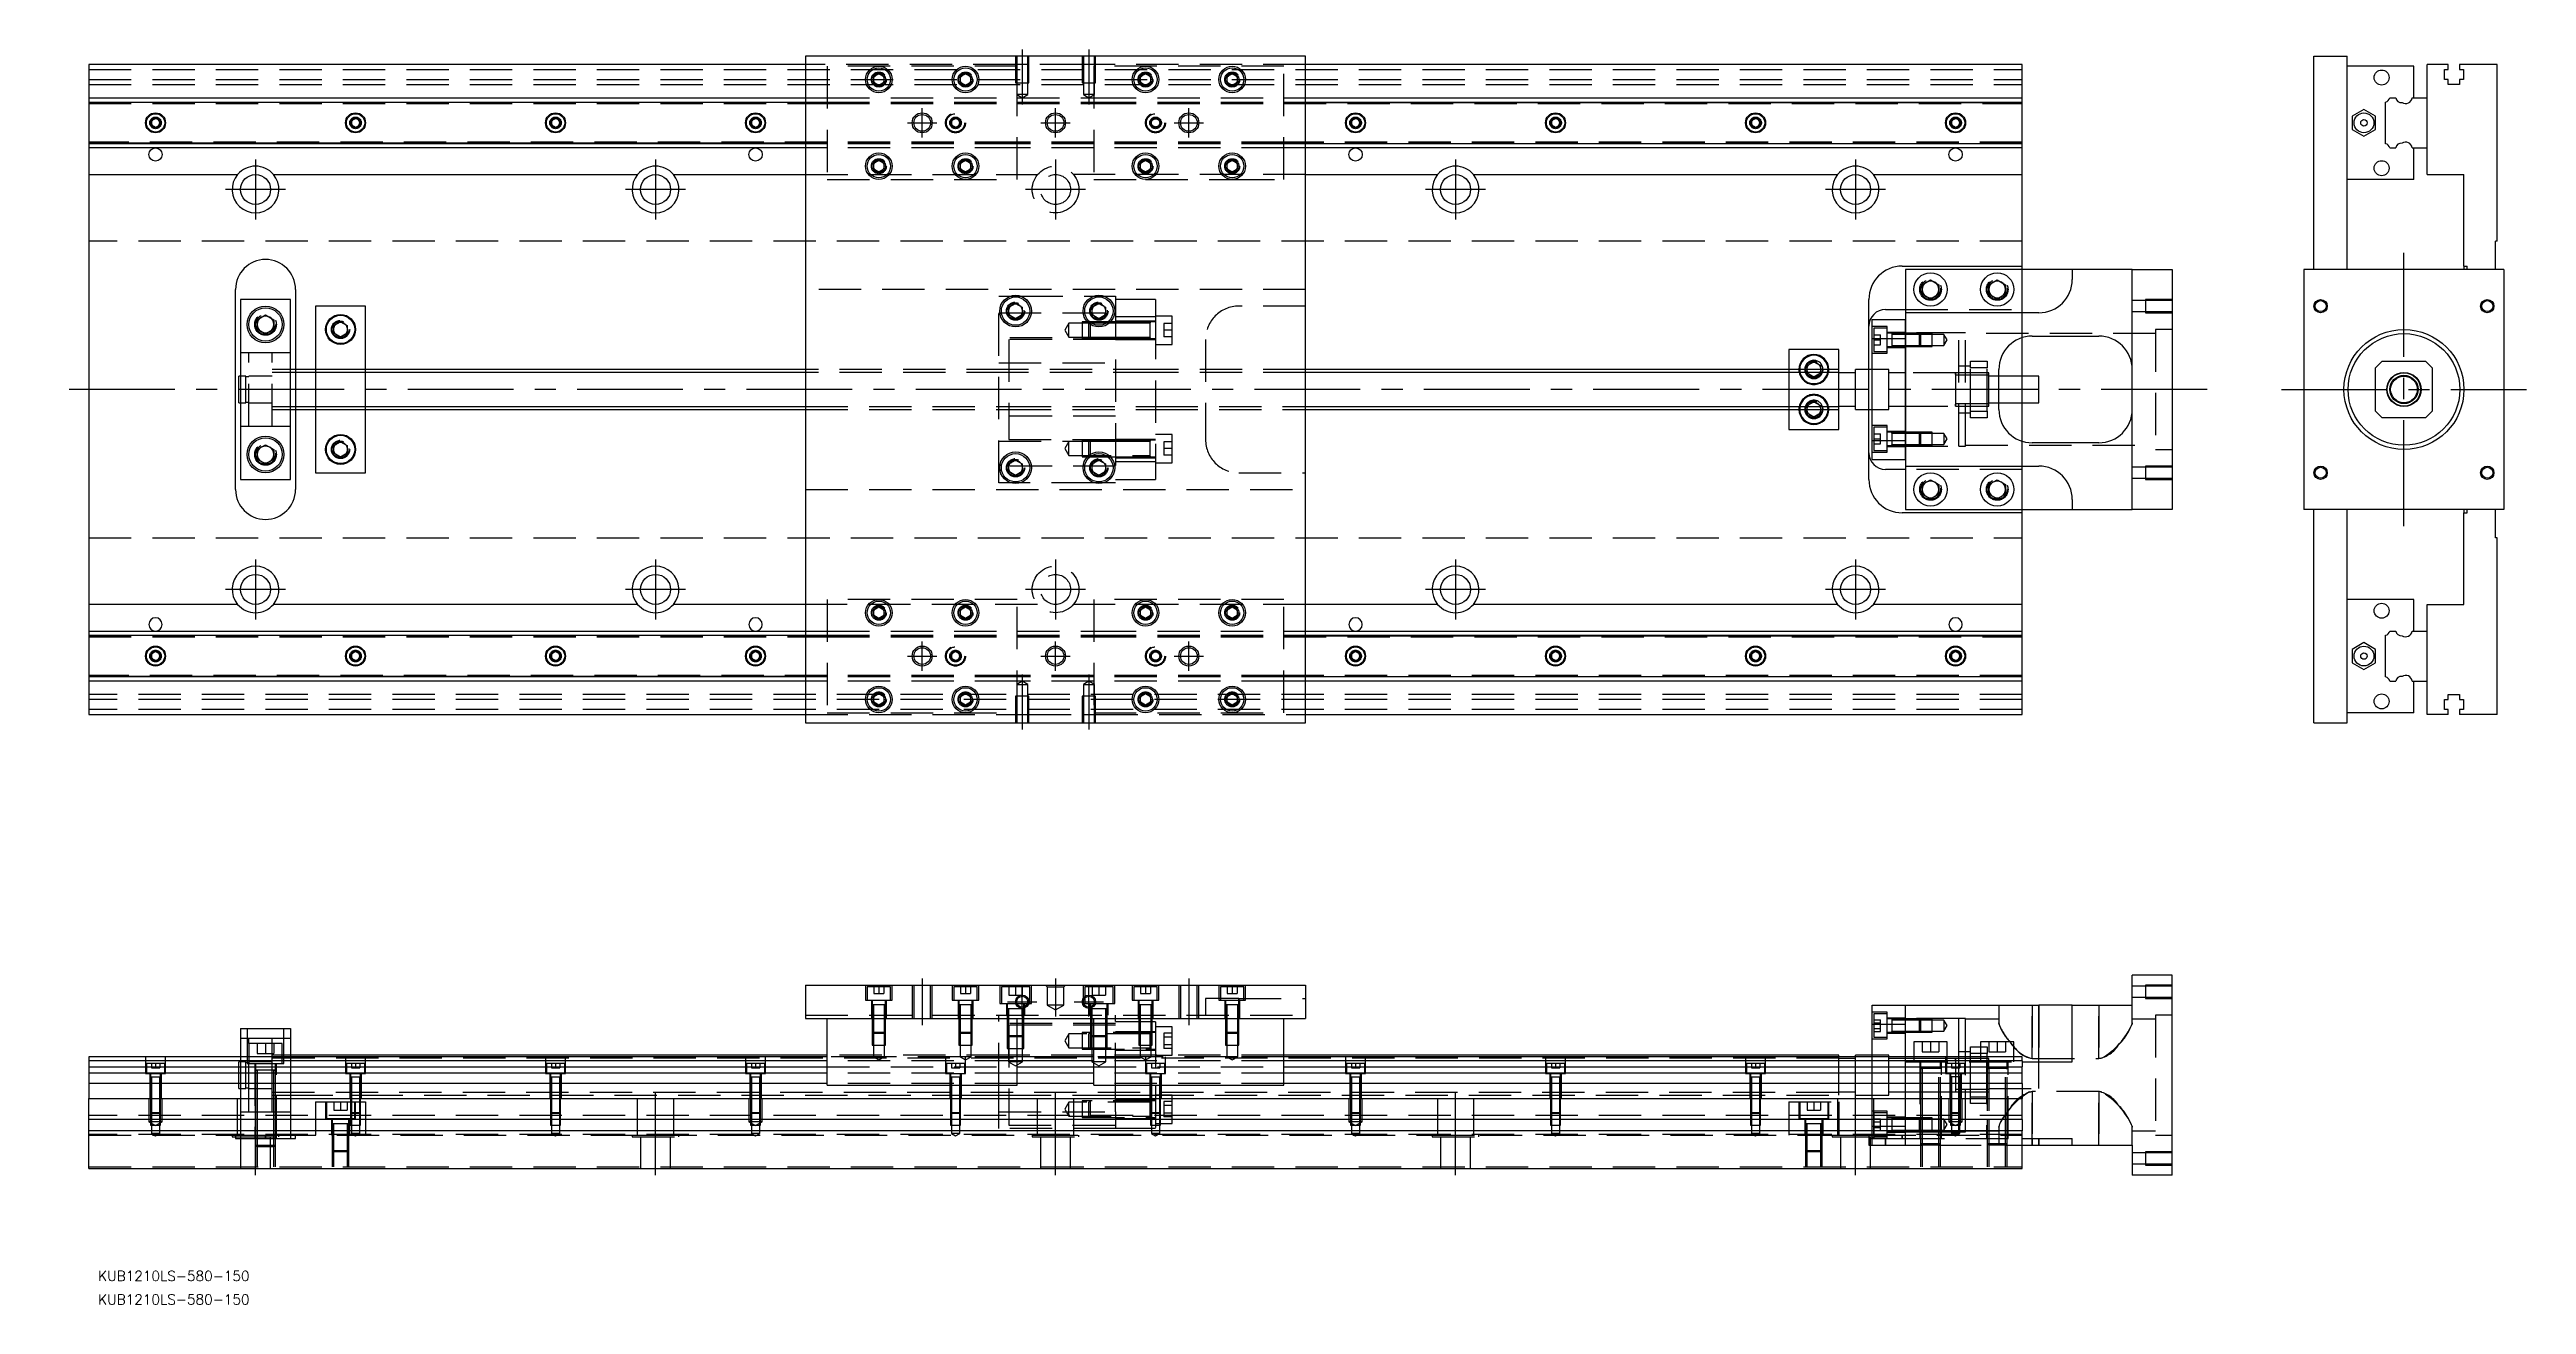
# Model space of a CAD drawing. Extents: x -12 to 731, y -275 to 102.
import ezdxf

# ---------------------------------------------------------------- set-up
doc = ezdxf.new("R2010")
doc.units = 0
doc.linetypes.add('CENTER', pattern=[50.8, 31.75, -6.35, 6.35, -6.35])
doc.linetypes.add('DASHED', pattern=[19.05, 12.7, -6.35])
doc.layers.get('0').update_dxf_attribs({"linetype": 'CONTINUOUS'})
doc.layers.add('CENTER', color=1, linetype='CENTER')
doc.styles.get("Standard").update_dxf_attribs({"font": 'txt.shx', "height": 3, "bigfont": 'bigfont.shx'})

# ---------------------------------------------------------------- blocks, each defined once
blk = doc.blocks.new('*U2')
at = {"color": 7, "linetype": 'CONTINUOUS'}
blk.add_text('KUB1210LS-580-150', height=3, dxfattribs=at).set_placement((2.82, -274.56))
blk = doc.blocks.new('*U3')
at = {"color": 7, "linetype": 'CONTINUOUS'}
blk.add_text('KUB1210LS-580-150', height=3, dxfattribs=at).set_placement((2.82, -267.51))

msp = doc.modelspace()

# ---------------------------------------------------------------- linework, layer by layer
at = {"color": 7, "linetype": 'CONTINUOUS'}
for p, q in [((0, 97.5), (0, 87.5)), ((215, 97.5), (0, 97.5)), ((365, 100), (215, 100)), ((215, 100), (215, -100)), ((365, -100), (365, 100)), ((580, 97.5), (365, 97.5)), ((580, 87.5), (580, 97.5)), ((667.53, 36), (667.53, 100)), ((667.53, 100), (677.53, 100)), ((677.53, 36), (677.53, 100)), ((697.53, 97), (677.53, 97)), ((697.53, 87.5), (697.53, 97)), ((701.53, 87.5), (701.53, 97.5)), ((707.83, 97.5), (701.53, 97.5)), ((707.83, 96), (707.83, 97.5)), ((711.23, 97.5), (711.23, 96)), ((722.53, 97.5), (711.23, 97.5)), ((722.53, 44.5), (722.53, 97.5)), ((235.5, 93.87), (237, 94.73)), ((235.5, 92.13), (235.5, 93.87)), ((237, 91.27), (235.5, 92.13)), ((237, 94.73), (238.5, 93.87)), ((238.5, 92.13), (237, 91.27)), ((238.5, 93.87), (238.5, 92.13)), ((261.5, 93.87), (263, 94.73)), ((261.5, 92.13), (261.5, 93.87)), ((263, 91.27), (261.5, 92.13)), ((263, 94.73), (264.5, 93.87)), ((264.5, 92.13), (263, 91.27)), ((264.5, 93.87), (264.5, 92.13)), ((315.5, 93.87), (317, 94.73)), ((315.5, 92.13), (315.5, 93.87)), ((317, 91.27), (315.5, 92.13)), ((317, 94.73), (318.5, 93.87)), ((318.5, 92.13), (317, 91.27)), ((318.5, 93.87), (318.5, 92.13)), ((341.5, 93.87), (343, 94.73)), ((341.5, 92.13), (341.5, 93.87)), ((343, 91.27), (341.5, 92.13)), ((343, 94.73), (344.5, 93.87)), ((344.5, 92.13), (343, 91.27)), ((344.5, 93.87), (344.5, 92.13)), ((706.68, 96), (707.83, 96)), ((706.68, 93), (706.68, 96)), ((707.83, 93), (706.68, 93)), ((707.83, 91.5), (707.83, 93)), ((711.23, 91.5), (707.83, 91.5)), ((711.23, 96), (712.38, 96)), ((711.23, 93), (711.23, 91.5)), ((712.38, 93), (711.23, 93)), ((712.38, 96), (712.38, 93)), ((0, 87.5), (215, 87.5)), ((0, 87.5), (0, 86.25)), ((0, 86.25), (0, 73.75)), ((0, 86.25), (215, 86.25)), ((365, 87.5), (580, 87.5)), ((365, 86.25), (580, 86.25)), ((580, 86.25), (580, 87.5)), ((580, 73.75), (580, 86.25)), ((682.53, 84.04), (679.03, 82.02)), ((679.03, 82.02), (679.03, 77.98)), ((686.03, 82.02), (682.53, 84.04)), ((686.03, 77.98), (686.03, 82.02)), ((689.03, 73.75), (689.03, 86.25)), ((690.28, 87.5), (692.05, 87.5)), ((697, 87.5), (701.53, 87.5)), ((701.53, 72.5), (701.53, 87.5)), ((701.53, 72.5), (701.53, 87.5)), ((18.75, 80.72), (20, 81.44)), ((18.75, 79.28), (18.75, 80.72)), ((20, 78.56), (18.75, 79.28)), ((20, 81.44), (21.25, 80.72)), ((21.25, 79.28), (20, 78.56)), ((21.25, 80.72), (21.25, 79.28)), ((78.75, 80.72), (80, 81.44)), ((78.75, 79.28), (78.75, 80.72)), ((80, 78.56), (78.75, 79.28)), ((80, 81.44), (81.25, 80.72)), ((81.25, 79.28), (80, 78.56)), ((81.25, 80.72), (81.25, 79.28)), ((138.75, 80.72), (140, 81.44)), ((138.75, 79.28), (138.75, 80.72)), ((140, 78.56), (138.75, 79.28)), ((140, 81.44), (141.25, 80.72)), ((141.25, 79.28), (140, 78.56)), ((141.25, 80.72), (141.25, 79.28)), ((198.75, 80.72), (200, 81.44)), ((198.75, 79.28), (198.75, 80.72)), ((200, 78.56), (198.75, 79.28)), ((200, 81.44), (201.25, 80.72)), ((201.25, 79.28), (200, 78.56)), ((201.25, 80.72), (201.25, 79.28)), ((378.75, 80.72), (380, 81.44)), ((378.75, 79.28), (378.75, 80.72)), ((380, 78.56), (378.75, 79.28)), ((380, 81.44), (381.25, 80.72)), ((381.25, 79.28), (380, 78.56)), ((381.25, 80.72), (381.25, 79.28)), ((438.75, 80.72), (440, 81.44)), ((438.75, 79.28), (438.75, 80.72)), ((440, 78.56), (438.75, 79.28)), ((440, 81.44), (441.25, 80.72)), ((441.25, 79.28), (440, 78.56)), ((441.25, 80.72), (441.25, 79.28)), ((498.75, 80.72), (500, 81.44)), ((498.75, 79.28), (498.75, 80.72)), ((500, 78.56), (498.75, 79.28)), ((500, 81.44), (501.25, 80.72)), ((501.25, 79.28), (500, 78.56)), ((501.25, 80.72), (501.25, 79.28)), ((558.75, 80.72), (560, 81.44)), ((558.75, 79.28), (558.75, 80.72)), ((560, 78.56), (558.75, 79.28)), ((560, 81.44), (561.25, 80.72)), ((561.25, 79.28), (560, 78.56)), ((561.25, 80.72), (561.25, 79.28)), ((679.03, 77.98), (682.53, 75.96)), ((682.53, 75.96), (686.03, 77.98)), ((215, 73.75), (0, 73.75)), ((0, 73.75), (0, 72.5)), ((215, 72.5), (0, 72.5)), ((0, 72.5), (0, 64.5)), ((235.5, 67.87), (237, 68.73)), ((235.5, 66.13), (235.5, 67.87)), ((237, 68.73), (238.5, 67.87)), ((238.5, 67.87), (238.5, 66.13)), ((261.5, 67.87), (263, 68.73)), ((261.5, 66.13), (261.5, 67.87)), ((263, 68.73), (264.5, 67.87)), ((264.5, 67.87), (264.5, 66.13)), ((315.5, 67.87), (317, 68.73)), ((315.5, 66.13), (315.5, 67.87)), ((317, 68.73), (318.5, 67.87)), ((318.5, 67.87), (318.5, 66.13)), ((341.5, 67.87), (343, 68.73)), ((341.5, 66.13), (341.5, 67.87)), ((343, 68.73), (344.5, 67.87)), ((344.5, 67.87), (344.5, 66.13)), ((580, 73.75), (365, 73.75)), ((580, 72.5), (365, 72.5)), ((580, 72.5), (580, 73.75)), ((580, 64.5), (580, 72.5)), ((690.28, 72.5), (692.05, 72.5)), ((697, 72.5), (701.53, 72.5)), ((697.53, 63), (697.53, 72.5)), ((701.53, 64.5), (701.53, 72.5)), ((0, 64.5), (44.64, 64.5)), ((0, 64.5), (0, -64.5)), ((55.36, 64.5), (164.64, 64.5)), ((175.36, 64.5), (215, 64.5)), ((237, 65.27), (235.5, 66.13)), ((238.5, 66.13), (237, 65.27)), ((263, 65.27), (261.5, 66.13)), ((264.5, 66.13), (263, 65.27)), ((317, 65.27), (315.5, 66.13)), ((318.5, 66.13), (317, 65.27)), ((343, 65.27), (341.5, 66.13)), ((344.5, 66.13), (343, 65.27)), ((365, 64.5), (404.64, 64.5)), ((415.36, 64.5), (524.64, 64.5)), ((535.36, 64.5), (580, 64.5)), ((580, 37), (580, 64.5)), ((697.53, 63), (677.53, 63)), ((701.53, 64.5), (712.53, 64.5)), ((712.53, 37), (712.53, 64.5)), ((722.53, 44.5), (722.03, 44.5)), ((722.03, 36), (722.03, 44.5)), ((44, -30), (44, 30)), ((62, 30), (62, 6)), ((544, 37), (580, 37)), ((545, 36), (545, 23)), ((595, 36), (545, 36)), ((550, 31.44), (552.5, 32.89)), ((550, 28.56), (550, 31.44)), ((552.5, 32.89), (555, 31.44)), ((555, 31.44), (555, 28.56)), ((570, 31.44), (572.5, 32.89)), ((570, 28.56), (570, 31.44)), ((572.5, 32.89), (575, 31.44)), ((575, 31.44), (575, 28.56)), ((580, 36), (580, 37)), ((595, 36), (595, 33)), ((613, 36), (595, 36)), ((613, 36), (625, 36)), ((613, -36), (613, 36)), ((625, 36), (625, -36)), ((724.53, 36), (664.53, 36)), ((664.53, 36), (664.53, -36)), ((712.53, 37), (713.53, 37)), ((712.53, 37), (712.53, 36)), ((713.53, 36), (713.53, 37)), ((724.53, 36), (724.53, -36)), ((60.5, 27), (45.5, 27)), ((45.5, 27), (45.5, -27)), ((50.5, 20.94), (53, 22.39)), ((53, 22.39), (55.5, 20.94)), ((60.5, -27), (60.5, 27)), ((68, 25), (68, 6)), ((83, 25), (68, 25)), ((83, 6), (83, 25)), ((276, 24.65), (278, 25.81)), ((276, 22.35), (276, 24.65)), ((278, 21.19), (276, 22.35)), ((278, 25.81), (280, 24.65)), ((280, 22.35), (278, 21.19)), ((280, 24.65), (280, 22.35)), ((301, 24.65), (303, 25.81)), ((301, 22.35), (301, 24.65)), ((303, 21.19), (301, 22.35)), ((303, 25.81), (305, 24.65)), ((305, 22.35), (303, 21.19)), ((305, 24.65), (305, 22.35)), ((534, 6), (534, 27)), ((539, 24), (545, 24)), ((585, 23), (545, 23)), ((545, 23), (545, 15.33)), ((552.5, 27.11), (550, 28.56)), ((555, 28.56), (552.5, 27.11)), ((572.5, 27.11), (570, 28.56)), ((575, 28.56), (572.5, 27.11)), ((50.5, 18.06), (50.5, 20.94)), ((53, 16.61), (50.5, 18.06)), ((55.5, 18.06), (53, 16.61)), ((55.5, 20.94), (55.5, 18.06)), ((73.5, 19.15), (75.5, 20.31)), ((73.5, 16.85), (73.5, 19.15)), ((75.5, 15.69), (73.5, 16.85)), ((75.5, 20.31), (77.5, 19.15)), ((77.5, 16.85), (75.5, 15.69)), ((77.5, 19.15), (77.5, 16.85)), ((535, 15.33), (535, 21)), ((535, 21), (545, 21)), ((535, -15.33), (535, 15.33)), ((535, 15.33), (545, 15.33)), ((545, -15.33), (545, 15.33)), ((545, 15.33), (545, -15.33)), ((580, 4), (580, 15.54)), ((583, 16), (603, 16)), ((525, 12), (510, 12)), ((510, 12), (510, 6)), ((515.5, 7.15), (517.5, 8.31)), ((517.5, 8.31), (519.5, 7.15)), ((525, 6), (525, 12)), ((688.03, 8.5), (686.03, 6.5)), ((688.03, 8.5), (701.03, 8.5)), ((703.03, 6.5), (701.03, 8.5)), ((45, -4), (45, 4)), ((45.5, 4), (45, 4)), ((215, 6), (60.5, 6)), ((525, 6), (365, 6)), ((515.5, 6), (515.5, 7.15)), ((519.5, 7.15), (519.5, 6)), ((525, -6), (525, 6)), ((530, 5), (525, 5)), ((530, -6), (530, 6)), ((535, 6), (530, 6)), ((573, -6), (573, 6)), ((585, 4), (573, 4)), ((585, -4), (585, 4)), ((686.03, -6.5), (686.03, 6.5)), ((703.03, 6.5), (703.03, -6.5)), ((45, -4), (45.5, -4)), ((60.5, -6), (215, -6)), ((62, -6), (62, -30)), ((68, -6), (68, -25)), ((83, -25), (83, -6)), ((365, -6), (525, -6)), ((510, -6), (510, -12)), ((515.5, -7.15), (515.5, -6)), ((517.5, -8.31), (515.5, -7.15)), ((519.5, -7.15), (517.5, -8.31)), ((519.5, -6), (519.5, -7.15)), ((525, -5), (530, -5)), ((525, -12), (525, -6)), ((530, -6), (535, -6)), ((534, -27), (534, -6)), ((573, -4), (585, -4)), ((580, -15.54), (580, -4)), ((686.03, -6.5), (688.03, -8.5)), ((701.03, -8.5), (703.03, -6.5)), ((510, -12), (525, -12)), ((701.03, -8.5), (688.03, -8.5)), ((50.5, -18.06), (53, -16.61)), ((50.5, -20.94), (50.5, -18.06)), ((53, -22.39), (50.5, -20.94)), ((53, -16.61), (55.5, -18.06)), ((55.5, -20.94), (53, -22.39)), ((55.5, -18.06), (55.5, -20.94)), ((73.5, -16.85), (75.5, -15.69)), ((73.5, -19.15), (73.5, -16.85)), ((75.5, -20.31), (73.5, -19.15)), ((75.5, -15.69), (77.5, -16.85)), ((77.5, -19.15), (75.5, -20.31)), ((77.5, -16.85), (77.5, -19.15)), ((276, -22.35), (278, -21.19)), ((278, -21.19), (280, -22.35)), ((301, -22.35), (303, -21.19)), ((303, -21.19), (305, -22.35)), ((535, -15.33), (545, -15.33)), ((535, -21), (535, -15.33)), ((535, -21), (545, -21)), ((545, -15.33), (545, -23)), ((603, -16), (583, -16)), ((45.5, -27), (60.5, -27)), ((68, -25), (83, -25)), ((276, -24.65), (276, -22.35)), ((278, -25.81), (276, -24.65)), ((280, -24.65), (278, -25.81)), ((280, -22.35), (280, -24.65)), ((301, -24.65), (301, -22.35)), ((303, -25.81), (301, -24.65)), ((305, -24.65), (303, -25.81)), ((305, -22.35), (305, -24.65)), ((545, -24), (539, -24)), ((545, -23), (585, -23)), ((545, -23), (545, -36)), ((550, -28.56), (552.5, -27.11)), ((550, -31.44), (550, -28.56)), ((552.5, -27.11), (555, -28.56)), ((555, -28.56), (555, -31.44)), ((570, -28.56), (572.5, -27.11)), ((570, -31.44), (570, -28.56)), ((572.5, -27.11), (575, -28.56)), ((575, -28.56), (575, -31.44)), ((580, -37), (544, -37)), ((545, -36), (595, -36)), ((552.5, -32.89), (550, -31.44)), ((555, -31.44), (552.5, -32.89)), ((572.5, -32.89), (570, -31.44)), ((575, -31.44), (572.5, -32.89)), ((580, -37), (580, -36)), ((580, -64.5), (580, -37)), ((595, -33), (595, -36)), ((595, -36), (613, -36)), ((625, -36), (613, -36)), ((724.53, -36), (664.53, -36)), ((667.53, -100), (667.53, -36)), ((677.53, -100), (677.53, -36)), ((712.53, -36), (712.53, -37)), ((712.53, -64.5), (712.53, -37)), ((712.53, -37), (713.53, -37)), ((713.53, -37), (713.53, -36)), ((722.03, -44.5), (722.03, -36)), ((722.53, -44.5), (722.03, -44.5)), ((722.53, -97.5), (722.53, -44.5)), ((0, -64.5), (0, -72.5)), ((44.64, -64.5), (0, -64.5)), ((164.64, -64.5), (55.36, -64.5)), ((215, -64.5), (175.36, -64.5)), ((235.5, -66.13), (237, -65.27)), ((235.5, -67.87), (235.5, -66.13)), ((237, -65.27), (238.5, -66.13)), ((238.5, -66.13), (238.5, -67.87)), ((261.5, -66.13), (263, -65.27)), ((261.5, -67.87), (261.5, -66.13)), ((263, -65.27), (264.5, -66.13)), ((264.5, -66.13), (264.5, -67.87)), ((315.5, -66.13), (317, -65.27)), ((315.5, -67.87), (315.5, -66.13)), ((317, -65.27), (318.5, -66.13)), ((318.5, -66.13), (318.5, -67.87)), ((341.5, -66.13), (343, -65.27)), ((341.5, -67.87), (341.5, -66.13)), ((343, -65.27), (344.5, -66.13)), ((344.5, -66.13), (344.5, -67.87)), ((404.64, -64.5), (365, -64.5)), ((524.64, -64.5), (415.36, -64.5)), ((580, -64.5), (535.36, -64.5)), ((580, -72.5), (580, -64.5)), ((697.53, -63), (677.53, -63)), ((697.53, -72.5), (697.53, -63)), ((701.53, -72.5), (701.53, -64.5)), ((701.53, -64.5), (712.53, -64.5)), ((0, -72.5), (215, -72.5)), ((0, -72.5), (0, -73.75)), ((0, -73.75), (215, -73.75)), ((0, -73.75), (0, -86.25)), ((237, -68.73), (235.5, -67.87)), ((238.5, -67.87), (237, -68.73)), ((263, -68.73), (261.5, -67.87)), ((264.5, -67.87), (263, -68.73)), ((317, -68.73), (315.5, -67.87)), ((318.5, -67.87), (317, -68.73)), ((343, -68.73), (341.5, -67.87)), ((344.5, -67.87), (343, -68.73)), ((365, -72.5), (580, -72.5)), ((365, -73.75), (580, -73.75)), ((580, -73.75), (580, -72.5)), ((580, -86.25), (580, -73.75)), ((689.03, -86.25), (689.03, -73.75)), ((690.28, -72.5), (692.05, -72.5)), ((697, -72.5), (701.53, -72.5)), ((701.53, -87.5), (701.53, -72.5)), ((701.53, -87.5), (701.53, -72.5)), ((18.75, -79.28), (20, -78.56)), ((18.75, -80.72), (18.75, -79.28)), ((20, -81.44), (18.75, -80.72)), ((20, -78.56), (21.25, -79.28)), ((21.25, -80.72), (20, -81.44)), ((21.25, -79.28), (21.25, -80.72)), ((78.75, -79.28), (80, -78.56)), ((78.75, -80.72), (78.75, -79.28)), ((80, -81.44), (78.75, -80.72)), ((80, -78.56), (81.25, -79.28)), ((81.25, -80.72), (80, -81.44)), ((81.25, -79.28), (81.25, -80.72)), ((138.75, -79.28), (140, -78.56)), ((138.75, -80.72), (138.75, -79.28)), ((140, -81.44), (138.75, -80.72)), ((140, -78.56), (141.25, -79.28)), ((141.25, -80.72), (140, -81.44)), ((141.25, -79.28), (141.25, -80.72)), ((198.75, -79.28), (200, -78.56)), ((198.75, -80.72), (198.75, -79.28)), ((200, -81.44), (198.75, -80.72)), ((200, -78.56), (201.25, -79.28)), ((201.25, -80.72), (200, -81.44)), ((201.25, -79.28), (201.25, -80.72)), ((378.75, -79.28), (380, -78.56)), ((378.75, -80.72), (378.75, -79.28)), ((380, -81.44), (378.75, -80.72)), ((380, -78.56), (381.25, -79.28)), ((381.25, -80.72), (380, -81.44)), ((381.25, -79.28), (381.25, -80.72)), ((438.75, -79.28), (440, -78.56)), ((438.75, -80.72), (438.75, -79.28)), ((440, -81.44), (438.75, -80.72)), ((440, -78.56), (441.25, -79.28)), ((441.25, -80.72), (440, -81.44)), ((441.25, -79.28), (441.25, -80.72)), ((498.75, -79.28), (500, -78.56)), ((498.75, -80.72), (498.75, -79.28)), ((500, -81.44), (498.75, -80.72)), ((500, -78.56), (501.25, -79.28)), ((501.25, -80.72), (500, -81.44)), ((501.25, -79.28), (501.25, -80.72)), ((558.75, -79.28), (560, -78.56)), ((558.75, -80.72), (558.75, -79.28)), ((560, -81.44), (558.75, -80.72)), ((560, -78.56), (561.25, -79.28)), ((561.25, -80.72), (560, -81.44)), ((561.25, -79.28), (561.25, -80.72)), ((682.53, -75.96), (679.03, -77.98)), ((679.03, -77.98), (679.03, -82.02)), ((686.03, -77.98), (682.53, -75.96)), ((686.03, -82.02), (686.03, -77.98)), ((0, -86.25), (0, -87.5)), ((215, -86.25), (0, -86.25)), ((215, -87.5), (0, -87.5)), ((0, -87.5), (0, -97.5)), ((580, -86.25), (365, -86.25)), ((580, -87.5), (365, -87.5)), ((580, -87.5), (580, -86.25)), ((580, -97.5), (580, -87.5)), ((679.03, -82.02), (682.53, -84.04)), ((682.53, -84.04), (686.03, -82.02)), ((690.28, -87.5), (692.05, -87.5)), ((697, -87.5), (701.53, -87.5)), ((697.53, -97), (697.53, -87.5)), ((701.53, -97.5), (701.53, -87.5)), ((235.5, -92.13), (237, -91.27)), ((235.5, -93.87), (235.5, -92.13)), ((237, -94.73), (235.5, -93.87)), ((237, -91.27), (238.5, -92.13)), ((238.5, -93.87), (237, -94.73)), ((238.5, -92.13), (238.5, -93.87)), ((261.5, -92.13), (263, -91.27)), ((261.5, -93.87), (261.5, -92.13)), ((263, -94.73), (261.5, -93.87)), ((263, -91.27), (264.5, -92.13)), ((264.5, -93.87), (263, -94.73)), ((264.5, -92.13), (264.5, -93.87)), ((315.5, -92.13), (317, -91.27)), ((315.5, -93.87), (315.5, -92.13)), ((317, -94.73), (315.5, -93.87)), ((317, -91.27), (318.5, -92.13)), ((318.5, -93.87), (317, -94.73)), ((318.5, -92.13), (318.5, -93.87)), ((341.5, -92.13), (343, -91.27)), ((341.5, -93.87), (341.5, -92.13)), ((343, -94.73), (341.5, -93.87)), ((343, -91.27), (344.5, -92.13)), ((344.5, -93.87), (343, -94.73)), ((344.5, -92.13), (344.5, -93.87)), ((706.68, -93), (707.83, -93)), ((706.68, -96), (706.68, -93)), ((707.83, -96), (706.68, -96)), ((707.83, -91.5), (711.23, -91.5)), ((707.83, -93), (707.83, -91.5)), ((707.83, -97.5), (707.83, -96)), ((711.23, -91.5), (711.23, -93)), ((711.23, -93), (712.38, -93)), ((711.23, -96), (711.23, -97.5)), ((712.38, -96), (711.23, -96)), ((712.38, -93), (712.38, -96)), ((0, -97.5), (215, -97.5)), ((215, -100), (365, -100)), ((365, -97.5), (580, -97.5)), ((667.53, -100), (677.53, -100)), ((697.53, -97), (677.53, -97)), ((707.83, -97.5), (701.53, -97.5)), ((722.53, -97.5), (711.23, -97.5)), ((613, -184.73), (613, -175.73)), ((625, -175.73), (613, -175.73)), ((625, -235.73), (625, -175.73)), ((215, -178.73), (215, -188.73)), ((215, -178.73), (365, -178.73)), ((365, -178.73), (365, -188.73)), ((535, -190.4), (535, -184.73)), ((535, -184.73), (545, -184.73)), ((545, -184.73), (585, -184.73)), ((545, -200.23), (545, -184.73)), ((585, -201.73), (585, -184.73)), ((595, -184.73), (585, -184.73)), ((595, -201.73), (595, -184.73)), ((595, -184.73), (613, -184.73)), ((45.5, -191.73), (45.5, -200.23)), ((45.5, -191.73), (60.5, -191.73)), ((60.5, -191.73), (60.5, -200.23)), ((215, -188.73), (365, -188.73)), ((221.5, -208.73), (221.5, -188.73)), ((278.5, -208.73), (278.5, -188.73)), ((301.5, -208.73), (301.5, -188.73)), ((358.5, -208.73), (358.5, -188.73)), ((535, -200.23), (535, -190.4)), ((535, -190.4), (545, -190.4)), ((221.5, -200.23), (0, -200.23)), ((0, -200.23), (0, -201.48)), ((221.5, -199.73), (60.5, -199.73)), ((301.5, -200.23), (278.5, -200.23)), ((525, -199.73), (358.5, -199.73)), ((580, -200.23), (358.5, -200.23)), ((525, -200.23), (525, -199.73)), ((530, -200.23), (530, -199.73)), ((535, -199.73), (530, -199.73)), ((557.5, -195.73), (547.5, -195.73)), ((547.5, -195.73), (547.5, -200.23)), ((557.5, -200.23), (557.5, -195.73)), ((577.5, -195.73), (567.5, -195.73)), ((567.5, -195.73), (567.5, -200.23)), ((577.5, -200.23), (577.5, -195.73)), ((580, -201.48), (580, -200.23)), ((0, -201.48), (0, -203.26)), ((221.5, -201.48), (0, -201.48)), ((0, -203.26), (221.5, -203.26)), ((0, -203.26), (0, -205.15)), ((0, -205.15), (0, -208.21)), ((221.5, -205.15), (0, -205.15)), ((301.5, -201.48), (278.5, -201.48)), ((278.5, -203.26), (301.5, -203.26)), ((301.5, -205.15), (278.5, -205.15)), ((580, -201.48), (358.5, -201.48)), ((358.5, -203.26), (580, -203.26)), ((580, -205.15), (358.5, -205.15)), ((561, -201.48), (560, -201.48)), ((564.5, -201.48), (561, -201.48)), ((567.5, -201.48), (564.5, -201.48)), ((569.5, -201.48), (567.5, -201.48)), ((570, -201.48), (569.5, -201.48)), ((580, -201.48), (580, -203.26)), ((580, -201.73), (595, -201.73)), ((580, -205.15), (580, -203.26)), ((580, -208.21), (580, -205.15)), ((221.5, -208.21), (0, -208.21)), ((0, -208.21), (0, -212.73)), ((0, -219.03), (0, -212.73)), ((0, -212.73), (580, -212.73)), ((221.5, -208.73), (278.5, -208.73)), ((301.5, -208.21), (278.5, -208.21)), ((301.5, -208.73), (358.5, -208.73)), ((580, -208.21), (358.5, -208.21)), ((580, -208.21), (580, -212.73)), ((580, -219.03), (580, -212.73)), ((580, -219.03), (0, -219.03)), ((0, -222.43), (0, -219.03)), ((0, -233.73), (0, -222.43)), ((580, -222.43), (0, -222.43)), ((580, -219.03), (580, -222.43)), ((580, -233.73), (580, -222.43)), ((580, -224.73), (595, -224.73)), ((580, -226.73), (585, -226.73)), ((585, -226.73), (585, -224.73)), ((585, -226.73), (595, -226.73)), ((595, -226.73), (595, -224.73)), ((595, -226.73), (613, -226.73)), ((613, -226.73), (613, -235.73)), ((0, -233.73), (580, -233.73)), ((625, -235.73), (613, -235.73))]:
    msp.add_line(p, q, dxfattribs=at)
at = {"color": 3, "linetype": 'DASHED'}
for p, q in [((278, 97.5), (215, 97.5)), ((221.5, 97), (221.5, 63)), ((278.5, 97), (221.5, 97)), ((278, 100), (278, 92)), ((282, 97.5), (278, 97.5)), ((278.35, 100), (278.35, 92)), ((278.5, 63), (278.5, 97)), ((281.65, 92), (281.65, 100)), ((282, 92), (282, 100)), ((298, 97.5), (282, 97.5)), ((298, 100), (298, 92)), ((302, 97.5), (298, 97.5)), ((298.35, 100), (298.35, 92)), ((358.5, 97), (301.5, 97)), ((301.5, 97), (301.5, 63)), ((301.65, 92), (301.65, 100)), ((302, 92), (302, 100)), ((365, 97.5), (302, 97.5)), ((358.5, 63), (358.5, 97)), ((0, 96), (580, 96)), ((0, 93), (580, 93)), ((0, 91.5), (580, 91.5)), ((235, 93), (235.03, 93.35)), ((264.97, 93.33), (265, 93)), ((278, 92), (282, 92)), ((278.35, 92), (278.35, 88.5)), ((281.65, 88.5), (281.65, 92)), ((298, 92), (302, 92)), ((298.35, 92), (298.35, 88.5)), ((301.65, 88.5), (301.65, 92)), ((318.97, 93.33), (319, 93)), ((341, 93), (341.03, 93.35)), ((0, 86.11), (215, 86.11)), ((0, 86.1), (221.5, 86.1)), ((0, 85.8), (221.5, 85.8)), ((215, 87.5), (221.5, 87.5)), ((215, 86.25), (221.5, 86.25)), ((215, 86.11), (221.5, 86.11)), ((221.5, 87.5), (278.5, 87.5)), ((221.5, 86.25), (278.5, 86.25)), ((221.5, 86.11), (278.5, 86.11)), ((221.5, 86.1), (278.5, 86.1)), ((221.5, 86.1), (278.5, 86.1)), ((221.5, 85.8), (278.5, 85.8)), ((221.5, 85.8), (278.5, 85.8)), ((281.65, 88.5), (278.35, 88.5)), ((278.35, 88.5), (280, 87.55)), ((278.5, 87.5), (301.5, 87.5)), ((278.5, 86.25), (301.5, 86.25)), ((278.5, 86.11), (301.5, 86.11)), ((278.5, 86.1), (301.5, 86.1)), ((278.5, 85.8), (301.5, 85.8)), ((280, 87.55), (281.65, 88.5)), ((301.65, 88.5), (298.35, 88.5)), ((298.35, 88.5), (300, 87.55)), ((300, 87.55), (301.65, 88.5)), ((301.5, 87.5), (358.5, 87.5)), ((301.5, 86.25), (358.5, 86.25)), ((301.5, 86.11), (358.5, 86.11)), ((301.5, 86.1), (358.5, 86.1)), ((301.5, 86.1), (358.5, 86.1)), ((301.5, 85.8), (358.5, 85.8)), ((301.5, 85.8), (358.5, 85.8)), ((358.5, 87.5), (365, 87.5)), ((358.5, 86.25), (365, 86.25)), ((358.5, 86.11), (365, 86.11)), ((358.5, 86.1), (580, 86.1)), ((358.5, 85.8), (580, 85.8)), ((365, 86.11), (580, 86.11)), ((21.48, 80.26), (21.5, 80)), ((78.5, 80), (78.52, 80.22)), ((138.5, 80), (138.52, 80.22)), ((201.48, 80.26), (201.5, 80)), ((258.75, 80.72), (260, 81.44)), ((258.75, 79.28), (258.75, 80.72)), ((260, 78.56), (258.75, 79.28)), ((260, 81.44), (261.25, 80.72)), ((261.25, 79.28), (260, 78.56)), ((261.25, 80.72), (261.25, 79.28)), ((261.48, 80.26), (261.5, 80)), ((318.5, 80), (318.52, 80.25)), ((318.75, 80.72), (320, 81.44)), ((318.75, 79.28), (318.75, 80.72)), ((320, 78.56), (318.75, 79.28)), ((320, 81.44), (321.25, 80.72)), ((321.25, 79.28), (320, 78.56)), ((321.25, 80.72), (321.25, 79.28)), ((378.5, 80), (378.52, 80.22)), ((438.5, 80), (438.52, 80.22)), ((498.5, 80), (498.52, 80.22)), ((558.5, 80), (558.52, 80.22)), ((221.5, 74.2), (0, 74.2)), ((221.5, 73.9), (0, 73.9)), ((215, 73.89), (0, 73.89)), ((221.5, 73.89), (215, 73.89)), ((221.5, 73.75), (215, 73.75)), ((221.5, 72.5), (215, 72.5)), ((278.5, 74.2), (221.5, 74.2)), ((278.5, 73.9), (221.5, 73.9)), ((278.5, 73.89), (221.5, 73.89)), ((278.5, 73.75), (221.5, 73.75)), ((278.5, 72.5), (221.5, 72.5)), ((238.97, 67.33), (239, 67)), ((261, 67), (261.02, 67.3)), ((301.5, 74.2), (278.5, 74.2)), ((301.5, 73.9), (278.5, 73.9)), ((301.5, 73.89), (278.5, 73.89)), ((301.5, 73.75), (278.5, 73.75)), ((301.5, 72.5), (278.5, 72.5)), ((358.5, 74.2), (301.5, 74.2)), ((358.5, 73.9), (301.5, 73.9)), ((358.5, 73.89), (301.5, 73.89)), ((358.5, 73.75), (301.5, 73.75)), ((358.5, 72.5), (301.5, 72.5)), ((318.97, 67.33), (319, 67)), ((344.97, 67.33), (345, 67)), ((580, 74.2), (358.5, 74.2)), ((580, 73.9), (358.5, 73.9)), ((365, 73.89), (358.5, 73.89)), ((365, 73.75), (358.5, 73.75)), ((365, 72.5), (358.5, 72.5)), ((580, 73.89), (365, 73.89)), ((215, 64.5), (284.64, 64.5)), ((221.5, 63), (278.5, 63)), ((365, 64.5), (295.36, 64.5)), ((301.5, 63), (317, 63)), ((317, 63), (343, 63)), ((343, 63), (358.5, 63)), ((580, 44.5), (0, 44.5)), ((365, 30), (215, 30)), ((555.48, 30.36), (555.5, 30)), ((575.48, 30.36), (575.5, 30)), ((580, 24), (580, 36)), ((273, 28), (276.48, 28)), ((273, -28), (273, 28)), ((273, 23), (308, 23)), ((276.48, 28), (279.52, 28)), ((279.52, 28), (301.48, 28)), ((280.48, 23.79), (280.5, 23.5)), ((301.48, 28), (304.52, 28)), ((304.52, 28), (308, 28)), ((305.48, 23.79), (305.5, 23.5)), ((308, 28), (308, -28)), ((320, 27), (308, 27)), ((320, 27), (320, 21.75)), ((365, 25), (345, 25)), ((545, 24), (580, 24)), ((580, 23), (580, 24)), ((580, 15.54), (580, 23)), ((617, 26.65), (613, 26.65)), ((613, 23.35), (617, 23.35)), ((617, 27), (617, 23)), ((625, 27), (617, 27)), ((625, 26.65), (617, 26.65)), ((617, 23.35), (625, 23.35)), ((617, 23), (625, 23)), ((50, 19.5), (50.02, 19.85)), ((73, 18), (73.01, 18.25)), ((308, 15.5), (273, 15.5)), ((276, 15), (276, -15)), ((308, 15), (276, 15)), ((294, 19.85), (292.79, 17.75)), ((292.79, 17.75), (294, 15.65)), ((294, 15.65), (294, 19.85)), ((298, 19.85), (294, 19.85)), ((294, 15.65), (298, 15.65)), ((298, 20.25), (298, 15.25)), ((299.53, 20.25), (298, 20.25)), ((300, 19.85), (298, 19.85)), ((298, 15.65), (300, 15.65)), ((298, 15.25), (300.4, 15.25)), ((300.26, 20.25), (299.53, 20.25)), ((300.34, 20.19), (300, 19.85)), ((300, 19.82), (300, 19.85)), ((300.82, 19.85), (300, 19.85)), ((300, 15.65), (300, 19.82)), ((300, 15.65), (308, 15.65)), ((300, 15.65), (300.4, 15.25)), ((300.4, 20.25), (300.26, 20.25)), ((300.4, 20.25), (300.34, 20.19)), ((300.4, 20.25), (300.4, 20.14)), ((305.74, 20.25), (300.4, 20.25)), ((305.74, 20.25), (300.4, 20.25)), ((300.4, 20.14), (300.4, 19.52)), ((300.4, 19.52), (300.4, 15.25)), ((300.4, 15.25), (308, 15.25)), ((305.18, 19.85), (300.82, 19.85)), ((306.04, 19.85), (305.18, 19.85)), ((306.47, 20.25), (305.74, 20.25)), ((308, 19.85), (306.04, 19.85)), ((308, 20.25), (306.47, 20.25)), ((308, 20.25), (306.47, 20.25)), ((320, 21.75), (308, 21.75)), ((320, 20.5), (308, 20.5)), ((318.4, 20.25), (308, 20.25)), ((318.4, 19.85), (308, 19.85)), ((308, 15.65), (318.4, 15.65)), ((308, 15.25), (318.4, 15.25)), ((308, 15), (320, 15)), ((320, 20.25), (318.39, 20.25)), ((318.39, 15.25), (320, 15.25)), ((318.4, 15.25), (318.4, 20.25)), ((318.4, 19.85), (318.4, 20.25)), ((318.4, 15.25), (318.4, 20.25)), ((318.4, 20), (318.4, 20.25)), ((318.4, 20.25), (318.4, 20)), ((318.4, 15.51), (318.4, 20)), ((318.4, 15.65), (318.4, 19.85)), ((318.4, 15.25), (318.4, 15.65)), ((318.4, 15.25), (318.4, 15.51)), ((318.4, 15.51), (318.4, 15.25)), ((325, 22), (320, 22)), ((320, 21.75), (320, -21.75)), ((322.5, 19.75), (322.5, 17.75)), ((325, 19.75), (322.5, 19.75)), ((322.5, 17.75), (322.5, 15.75)), ((325, 17.75), (322.5, 17.75)), ((325, 15.75), (322.5, 15.75)), ((325, 13.5), (325, 22)), ((335, 15), (335, -15)), ((539.5, 18.85), (535, 18.85)), ((535.5, 18.35), (535.5, 11.35)), ((539.5, 18.35), (535.5, 18.35)), ((535.5, 16.35), (537.5, 16.35)), ((537.5, 14.85), (537.5, 16.35)), ((539.5, 10.85), (539.5, 18.85)), ((545, 17.1), (539.5, 17.1)), ((540.9, 16.85), (539.5, 16.85)), ((540.9, 16.85), (540.89, 16.85)), ((540.9, 16.85), (540.9, 16.63)), ((545, 16.85), (540.9, 16.85)), ((540.9, 16.85), (540.9, 16.85)), ((540.9, 16.63), (540.9, 13.07)), ((545, 16.5), (540.9, 16.5)), ((545, 15.33), (545, 21)), ((561, 17), (545, 17)), ((549.15, 16.85), (545, 16.85)), ((549.15, 16.85), (545, 16.85)), ((549.5, 16.5), (545, 16.5)), ((549.15, 12.85), (549.15, 16.85)), ((553, 16.85), (549.15, 16.85)), ((549.5, 16.5), (549.15, 16.85)), ((549.5, 16.5), (549.5, 13.2)), ((553, 16.5), (549.5, 16.5)), ((553, 12.85), (553, 16.85)), ((556.5, 16.5), (553, 16.5)), ((556.5, 16.5), (556.5, 13.2)), ((557.45, 14.85), (556.5, 16.5)), ((561, -17), (561, 17)), ((563, 17), (561, 17)), ((563, -17), (563, 17)), ((620, 16.75), (563, 16.75)), ((580, 15.54), (580, 15.54)), ((620, 18), (620, -18)), ((625, 18), (620, 18)), ((48, 11), (45.5, 11)), ((48, -11), (48, 11)), ((55, 11), (48, 11)), ((55, -11), (55, 11)), ((60.5, 11), (55, 11)), ((273, 8), (308, 8)), ((320, 13.5), (325, 13.5)), ((535, 10.85), (539.5, 10.85)), ((535.5, 14.85), (537.5, 14.85)), ((535.5, 13.35), (537.5, 13.35)), ((535.5, 11.35), (539.5, 11.35)), ((537.5, 13.35), (537.5, 14.85)), ((539.5, 12.85), (540.9, 12.85)), ((539.5, 12.6), (545, 12.6)), ((540.89, 12.85), (540.9, 12.85)), ((540.9, 13.2), (545, 13.2)), ((540.9, 13.07), (540.9, 12.85)), ((540.9, 12.85), (545, 12.85)), ((540.9, 12.85), (540.9, 12.85)), ((545, 13.2), (549.5, 13.2)), ((545, 12.85), (549.15, 12.85)), ((545, 12.85), (549.15, 12.85)), ((549.15, 12.85), (549.5, 13.2)), ((549.15, 12.85), (553, 12.85)), ((549.5, 13.2), (553, 13.2)), ((553, 13.2), (556.5, 13.2)), ((556.5, 13.2), (557.45, 14.85)), ((564.5, 8.5), (569.5, 8.5)), ((564.5, 6.5), (564.5, 8.5)), ((569.5, 8.5), (569.5, 6.5)), ((47.1, 4), (45.5, 4)), ((47.1, -4), (47.1, 4)), ((48, 3.8), (47.1, 3.8)), ((55, 4), (48, 4)), ((60.5, 6), (55, 6)), ((60.5, 5.12), (55, 5.12)), ((62, 6), (62, 5.12)), ((62, 5.12), (62, -5.13)), ((68, 6), (68, -6)), ((83, -6), (83, 6)), ((276, 6), (215, 6)), ((276, 5.12), (215, 5.12)), ((320, 6), (276, 6)), ((320, 5.12), (276, 5.12)), ((365, 6), (320, 6)), ((365, 5.12), (320, 5.12)), ((510, 6), (510, -6)), ((515.5, 4.85), (515.5, 6)), ((517.5, 3.69), (515.5, 4.85)), ((519.5, 4.85), (517.5, 3.69)), ((519.5, 6), (519.5, 5.12)), ((519.5, 5.12), (519.5, 4.85)), ((519.98, 6.29), (520, 6)), ((534, -6), (534, 6)), ((540, 6), (535, 6)), ((540, -6), (540, 6)), ((545, 5), (540, 5)), ((560, 5), (545, 5)), ((569.5, 5), (559.99, 5)), ((560, 4.44), (560, 5)), ((560, 5), (560, 4.44)), ((569.5, 5), (560, 5)), ((560, 4.44), (560, -4.44)), ((570, 4.25), (560, 4.25)), ((564.5, 7), (561, 7)), ((569.5, 6.5), (564.5, 6.5)), ((564.5, -6.5), (564.5, 6.5)), ((569.5, -6.5), (569.5, 6.5)), ((570, 5), (569.5, 5)), ((570, -5), (570, 5)), ((573, 4), (570, 4)), ((580, -4), (580, 4)), ((45.5, -4), (47.1, -4)), ((47.1, -3.8), (48, -3.8)), ((48, -4), (55, -4)), ((55, -5.13), (60.5, -5.13)), ((55, -6), (60.5, -6)), ((62, -5.13), (62, -6)), ((215, -5.13), (276, -5.13)), ((215, -6), (276, -6)), ((276, -5.13), (320, -5.13)), ((276, -6), (320, -6)), ((320, -5.13), (365, -5.13)), ((320, -6), (365, -6)), ((515.5, -4.85), (517.5, -3.69)), ((515.5, -6), (515.5, -4.85)), ((517.5, -3.69), (519.5, -4.85)), ((519.5, -4.85), (519.5, -5.13)), ((519.5, -5.13), (519.5, -6)), ((519.98, -5.71), (520, -6)), ((535, -6), (540, -6)), ((540, -5), (545, -5)), ((545, -5), (560, -5)), ((559.99, -5), (569.5, -5)), ((560, -4.25), (570, -4.25)), ((560, -5), (560, -4.44)), ((560, -4.44), (560, -5)), ((560, -5), (569.5, -5)), ((561, -7), (564.5, -7)), ((564.5, -6.5), (569.5, -6.5)), ((564.5, -8.5), (564.5, -6.5)), ((569.5, -5), (570, -5)), ((569.5, -6.5), (569.5, -8.5)), ((570, -4), (573, -4)), ((45.5, -11), (48, -11)), ((48, -11), (55, -11)), ((55, -11), (60.5, -11)), ((308, -8), (273, -8)), ((325, -13.5), (320, -13.5)), ((325, -22), (325, -13.5)), ((539.5, -10.85), (535, -10.85)), ((535.5, -11.35), (535.5, -18.35)), ((539.5, -11.35), (535.5, -11.35)), ((535.5, -13.35), (537.5, -13.35)), ((535.5, -14.85), (537.5, -14.85)), ((537.5, -14.85), (537.5, -13.35)), ((537.5, -16.35), (537.5, -14.85)), ((539.5, -18.85), (539.5, -10.85)), ((545, -12.6), (539.5, -12.6)), ((540.9, -12.85), (539.5, -12.85)), ((540.9, -12.85), (540.89, -12.85)), ((540.9, -12.85), (540.9, -13.07)), ((540.9, -13.07), (540.9, -12.85)), ((545, -12.85), (540.9, -12.85)), ((540.9, -12.85), (540.9, -12.85)), ((540.9, -13.07), (540.9, -16.63)), ((545, -13.2), (540.9, -13.2)), ((549.15, -12.85), (545, -12.85)), ((549.15, -12.85), (545, -12.85)), ((549.5, -13.2), (545, -13.2)), ((549.15, -16.85), (549.15, -12.85)), ((553, -12.85), (549.15, -12.85)), ((549.5, -13.2), (549.15, -12.85)), ((549.5, -13.2), (549.5, -16.5)), ((553, -13.2), (549.5, -13.2)), ((553, -16.85), (553, -12.85)), ((556.5, -13.2), (553, -13.2)), ((556.5, -13.2), (556.5, -16.5)), ((557.45, -14.85), (556.5, -13.2)), ((556.5, -16.5), (557.45, -14.85)), ((569.5, -8.5), (564.5, -8.5)), ((55.98, -19.14), (56, -19.5)), ((77.98, -17.71), (78, -18)), ((273, -15.5), (308, -15.5)), ((276, -15), (308, -15)), ((294, -15.65), (292.79, -17.75)), ((292.79, -17.75), (294, -19.85)), ((294, -19.85), (294, -15.65)), ((298, -15.65), (294, -15.65)), ((294, -19.85), (318.4, -19.85)), ((298, -15.25), (298, -20.25)), ((300.4, -15.25), (298, -15.25)), ((300, -15.65), (298, -15.65)), ((298, -20.25), (299.53, -20.25)), ((299.53, -20.25), (300.26, -20.25)), ((300.4, -15.25), (300, -15.65)), ((300, -19.85), (300, -15.65)), ((308, -15.65), (300, -15.65)), ((300, -19.85), (300.34, -20.19)), ((300.26, -20.25), (300.4, -20.25)), ((300.34, -20.19), (300.4, -20.25)), ((300.4, -15.25), (300.4, -19.52)), ((308, -15.25), (300.4, -15.25)), ((308, -15.25), (300.4, -15.25)), ((300.4, -19.52), (300.4, -20.14)), ((300.4, -20.14), (300.4, -20.25)), ((300.4, -20.25), (305.74, -20.25)), ((305.74, -20.25), (306.47, -20.25)), ((306.47, -20.25), (308, -20.25)), ((306.47, -20.25), (308, -20.25)), ((320, -15), (308, -15)), ((318.4, -15.25), (308, -15.25)), ((318.4, -15.65), (308, -15.65)), ((308, -20.25), (318.4, -20.25)), ((308, -20.5), (320, -20.5)), ((320, -21.75), (308, -21.75)), ((320, -21.75), (308, -21.75)), ((320, -15.25), (318.39, -15.25)), ((318.39, -20.25), (320, -20.25)), ((318.4, -20.25), (318.4, -15.25)), ((318.4, -20.25), (318.4, -15.25)), ((318.4, -15.51), (318.4, -15.25)), ((318.4, -15.25), (318.4, -15.51)), ((318.4, -20), (318.4, -15.51)), ((318.4, -20.25), (318.4, -20)), ((318.4, -20), (318.4, -20.25)), ((318.4, -20.25), (318.4, -20.25)), ((320, -21.75), (320, -27)), ((320, -22), (325, -22)), ((322.5, -15.75), (322.5, -17.75)), ((325, -15.75), (322.5, -15.75)), ((322.5, -17.75), (322.5, -19.75)), ((325, -17.75), (322.5, -17.75)), ((325, -19.75), (322.5, -19.75)), ((535, -18.85), (539.5, -18.85)), ((535.5, -16.35), (537.5, -16.35)), ((535.5, -18.35), (539.5, -18.35)), ((539.5, -16.85), (540.9, -16.85)), ((539.5, -17.1), (545, -17.1)), ((540.89, -16.85), (540.9, -16.85)), ((540.9, -16.5), (545, -16.5)), ((540.9, -16.63), (540.9, -16.85)), ((540.9, -16.85), (540.9, -16.63)), ((540.9, -16.85), (545, -16.85)), ((540.9, -16.85), (540.9, -16.85)), ((545, -21), (545, -15.33)), ((545, -16.5), (549.5, -16.5)), ((545, -16.85), (549.15, -16.85)), ((545, -16.85), (549.15, -16.85)), ((545, -17), (561, -17)), ((549.15, -16.85), (549.5, -16.5)), ((549.15, -16.85), (553, -16.85)), ((549.5, -16.5), (553, -16.5)), ((553, -16.5), (556.5, -16.5)), ((561, -17), (563, -17)), ((563, -16.75), (620, -16.75)), ((580, -23), (580, -15.54)), ((580, -15.54), (580, -15.54)), ((620, -18), (625, -18)), ((308, -23), (273, -23)), ((276.48, -28), (273, -28)), ((275.5, -23.5), (275.52, -23.2)), ((279.52, -28), (276.48, -28)), ((301.48, -28), (279.52, -28)), ((300.5, -23.5), (300.52, -23.2)), ((304.52, -28), (301.48, -28)), ((308, -28), (304.52, -28)), ((308, -27), (320, -27)), ((345, -25), (365, -25)), ((580, -24), (545, -24)), ((555.48, -29.64), (555.5, -30)), ((569.5, -30), (569.52, -29.65)), ((580, -24), (580, -23)), ((580, -36), (580, -24)), ((617, -23.35), (613, -23.35)), ((613, -26.65), (617, -26.65)), ((617, -23), (617, -27)), ((625, -23), (617, -23)), ((625, -23.35), (617, -23.35)), ((617, -26.65), (625, -26.65)), ((617, -27), (625, -27)), ((215, -30), (365, -30)), ((0, -44.5), (580, -44.5)), ((284.64, -64.5), (215, -64.5)), ((278.5, -63), (221.5, -63)), ((221.5, -63), (221.5, -97)), ((235, -67), (235.03, -66.65)), ((264.97, -66.67), (265, -67)), ((278.5, -97), (278.5, -63)), ((365, -64.5), (295.36, -64.5)), ((301.5, -63), (301.5, -97)), ((358.5, -63), (301.5, -63)), ((315, -67), (315.02, -66.7)), ((341, -67), (341.03, -66.65)), ((358.5, -97), (358.5, -63)), ((0, -73.89), (215, -73.89)), ((0, -73.9), (221.5, -73.9)), ((0, -74.2), (221.5, -74.2)), ((215, -72.5), (221.5, -72.5)), ((215, -73.75), (221.5, -73.75)), ((215, -73.89), (221.5, -73.89)), ((221.5, -72.5), (278.5, -72.5)), ((221.5, -73.75), (278.5, -73.75)), ((221.5, -73.89), (278.5, -73.89)), ((221.5, -73.9), (278.5, -73.9)), ((221.5, -74.2), (278.5, -74.2)), ((278.5, -72.5), (301.5, -72.5)), ((278.5, -73.75), (301.5, -73.75)), ((278.5, -73.89), (301.5, -73.89)), ((278.5, -73.9), (301.5, -73.9)), ((278.5, -74.2), (301.5, -74.2)), ((301.5, -72.5), (358.5, -72.5)), ((301.5, -73.75), (358.5, -73.75)), ((301.5, -73.89), (358.5, -73.89)), ((301.5, -73.9), (358.5, -73.9)), ((301.5, -74.2), (358.5, -74.2)), ((358.5, -72.5), (365, -72.5)), ((358.5, -73.75), (365, -73.75)), ((358.5, -73.89), (365, -73.89)), ((358.5, -73.9), (580, -73.9)), ((358.5, -74.2), (580, -74.2)), ((365, -73.89), (580, -73.89)), ((18.5, -80), (18.52, -79.78)), ((78.5, -80), (78.52, -79.78)), ((138.5, -80), (138.52, -79.78)), ((198.5, -80), (198.52, -79.78)), ((258.5, -80), (258.52, -79.78)), ((258.75, -79.28), (260, -78.56)), ((258.75, -80.72), (258.75, -79.28)), ((260, -81.44), (258.75, -80.72)), ((260, -78.56), (261.25, -79.28)), ((261.25, -80.72), (260, -81.44)), ((261.25, -79.28), (261.25, -80.72)), ((318.5, -80), (318.52, -79.75)), ((318.75, -79.28), (320, -78.56)), ((318.75, -80.72), (318.75, -79.28)), ((320, -81.44), (318.75, -80.72)), ((320, -78.56), (321.25, -79.28)), ((321.25, -80.72), (320, -81.44)), ((321.25, -79.28), (321.25, -80.72)), ((381.48, -79.74), (381.5, -80)), ((438.5, -80), (438.52, -79.78)), ((498.5, -80), (498.52, -79.78)), ((558.5, -80), (558.52, -79.78)), ((221.5, -85.8), (0, -85.8)), ((221.5, -86.1), (0, -86.1)), ((215, -86.11), (0, -86.11)), ((221.5, -86.11), (215, -86.11)), ((221.5, -86.25), (215, -86.25)), ((221.5, -87.5), (215, -87.5)), ((278.5, -85.8), (221.5, -85.8)), ((278.5, -85.8), (221.5, -85.8)), ((278.5, -86.1), (221.5, -86.1)), ((278.5, -86.1), (221.5, -86.1)), ((278.5, -86.11), (221.5, -86.11)), ((278.5, -86.25), (221.5, -86.25)), ((278.5, -87.5), (221.5, -87.5)), ((280, -87.55), (278.35, -88.5)), ((278.35, -88.5), (280, -88.5)), ((278.35, -88.5), (278.35, -92)), ((301.5, -85.8), (278.5, -85.8)), ((301.5, -86.1), (278.5, -86.1)), ((301.5, -86.11), (278.5, -86.11)), ((301.5, -86.25), (278.5, -86.25)), ((301.5, -87.5), (278.5, -87.5)), ((281.65, -88.5), (280, -87.55)), ((280, -88.5), (281.65, -88.5)), ((281.65, -92), (281.65, -88.5)), ((300, -87.55), (298.35, -88.5)), ((298.35, -88.5), (300, -88.5)), ((298.35, -88.5), (298.35, -92)), ((301.65, -88.5), (300, -87.55)), ((300, -88.5), (301.65, -88.5)), ((358.5, -85.8), (301.5, -85.8)), ((358.5, -85.8), (301.5, -85.8)), ((358.5, -86.1), (301.5, -86.1)), ((358.5, -86.1), (301.5, -86.1)), ((358.5, -86.11), (301.5, -86.11)), ((358.5, -86.25), (301.5, -86.25)), ((358.5, -87.5), (301.5, -87.5)), ((301.65, -92), (301.65, -88.5)), ((580, -85.8), (358.5, -85.8)), ((580, -86.1), (358.5, -86.1)), ((365, -86.11), (358.5, -86.11)), ((365, -86.25), (358.5, -86.25)), ((365, -87.5), (358.5, -87.5)), ((580, -86.11), (365, -86.11)), ((580, -91.5), (0, -91.5)), ((580, -93), (0, -93)), ((580, -96), (0, -96)), ((238.97, -92.67), (239, -93)), ((264.97, -92.67), (265, -93)), ((282, -92), (278, -92)), ((278, -92), (278, -100)), ((278.35, -92), (278.35, -100)), ((281.65, -100), (281.65, -92)), ((282, -100), (282, -92)), ((302, -92), (298, -92)), ((298, -92), (298, -100)), ((298.35, -92), (298.35, -100)), ((301.65, -100), (301.65, -92)), ((302, -100), (302, -92)), ((315, -93), (315.02, -92.7)), ((344.97, -92.67), (345, -93)), ((215, -97.5), (278, -97.5)), ((221.5, -97), (278.5, -97)), ((278, -97.5), (282, -97.5)), ((282, -97.5), (298, -97.5)), ((298, -97.5), (302, -97.5)), ((301.5, -97), (358.5, -97)), ((302, -97.5), (365, -97.5)), ((233, -178.73), (233, -183.23)), ((233, -183.23), (241, -183.23)), ((240.5, -179.23), (233.5, -179.23)), ((233.5, -179.23), (233.5, -183.23)), ((234.75, -183.23), (234.75, -188.73)), ((235, -183.23), (235, -184.63)), ((235, -184.62), (235, -184.63)), ((235, -184.63), (235.22, -184.63)), ((235.22, -184.63), (235, -184.63)), ((235, -184.63), (235, -188.73)), ((235, -184.63), (235, -184.63)), ((238.78, -184.63), (235.22, -184.63)), ((235.35, -184.63), (235.35, -188.73)), ((235.5, -179.23), (235.5, -181.23)), ((235.5, -181.23), (237, -181.23)), ((237, -179.23), (237, -181.23)), ((237, -181.23), (238.5, -181.23)), ((238.5, -179.23), (238.5, -181.23)), ((238.65, -188.73), (238.65, -184.63)), ((238.78, -184.63), (239, -184.63)), ((239, -184.63), (238.78, -184.63)), ((239, -184.63), (239, -183.23)), ((239, -184.63), (239, -184.62)), ((239, -188.73), (239, -184.63)), ((239, -184.63), (239, -184.63)), ((239.25, -188.73), (239.25, -183.23)), ((240.5, -183.23), (240.5, -179.23)), ((241, -183.23), (241, -178.73)), ((247, -178.73), (247, -188.73)), ((247.5, -178.73), (247.5, -188.73)), ((252.5, -188.73), (252.5, -178.73)), ((253, -188.73), (253, -178.73)), ((259, -178.73), (259, -183.23)), ((259, -183.23), (267, -183.23)), ((266.5, -179.23), (259.5, -179.23)), ((259.5, -179.23), (259.5, -183.23)), ((260.75, -183.23), (260.75, -188.73)), ((261, -183.23), (261, -184.63)), ((261, -184.62), (261, -184.63)), ((261.22, -184.63), (261, -184.63)), ((261, -184.63), (261, -188.73)), ((261, -184.63), (261, -184.63)), ((264.78, -184.63), (261.22, -184.63)), ((261.35, -184.63), (261.35, -188.73)), ((261.5, -179.23), (261.5, -181.23)), ((261.5, -181.23), (263, -181.23)), ((263, -179.23), (263, -181.23)), ((263, -181.23), (264.5, -181.23)), ((264.5, -179.23), (264.5, -181.23)), ((264.65, -188.73), (264.65, -184.63)), ((265, -184.63), (264.78, -184.63)), ((265, -184.63), (265, -183.23)), ((265, -184.63), (265, -184.62)), ((265, -188.73), (265, -184.63)), ((265, -184.63), (265, -184.63)), ((265.25, -188.73), (265.25, -183.23)), ((266.5, -183.23), (266.5, -179.23)), ((267, -183.23), (267, -178.73)), ((273.25, -178.73), (273.25, -184.23)), ((273.25, -184.23), (282.75, -184.23)), ((282.25, -179.23), (273.75, -179.23)), ((273.75, -179.23), (273.75, -184.23)), ((275.25, -184.23), (275.25, -187.73)), ((275.5, -184.23), (275.5, -185.83)), ((276, -179.23), (276, -181.73)), ((276, -181.73), (278, -181.73)), ((278, -179.23), (278, -181.73)), ((278, -181.73), (280, -181.73)), ((280, -179.23), (280, -181.73)), ((280.5, -185.3), (280.5, -184.23)), ((280.5, -185.67), (280.5, -185.3)), ((280.5, -185.83), (280.5, -185.67)), ((280.75, -187.73), (280.75, -184.23)), ((282.25, -184.23), (282.25, -179.23)), ((282.75, -184.23), (282.75, -178.73)), ((287.5, -179.23), (287, -178.73)), ((287.5, -179.23), (287.5, -184.73)), ((287.5, -179.23), (292.5, -179.23)), ((292.5, -184.73), (287.5, -184.73)), ((287.5, -184.73), (290, -186.17)), ((290, -186.17), (292.5, -184.73)), ((292.5, -179.23), (293, -178.73)), ((292.5, -184.73), (292.5, -179.23)), ((298.25, -178.73), (298.25, -184.23)), ((298.25, -184.23), (307.75, -184.23)), ((307.25, -179.23), (298.75, -179.23)), ((298.75, -179.23), (298.75, -182.17)), ((298.75, -182.17), (298.75, -182.65)), ((298.75, -182.65), (298.75, -184.23)), ((300.25, -184.23), (300.25, -187.73)), ((300.5, -184.23), (300.5, -185.3)), ((300.5, -185.3), (300.5, -185.67)), ((300.5, -185.67), (300.5, -185.83)), ((301, -179.23), (301, -181.73)), ((301, -181.73), (303, -181.73)), ((303, -179.23), (303, -181.73)), ((303, -181.73), (305, -181.73)), ((305, -179.23), (305, -181.73)), ((305.5, -185.83), (305.5, -184.23)), ((305.75, -187.73), (305.75, -184.23)), ((307.25, -184.23), (307.25, -179.23)), ((307.75, -184.23), (307.75, -178.73)), ((313, -178.73), (313, -183.23)), ((313, -183.23), (321, -183.23)), ((320.5, -179.23), (313.5, -179.23)), ((313.5, -179.23), (313.5, -183.23)), ((314.75, -183.23), (314.75, -188.73)), ((315, -183.23), (315, -184.63)), ((315, -184.62), (315, -184.63)), ((315.22, -184.63), (315, -184.63)), ((315, -184.63), (315, -188.73)), ((315, -184.63), (315, -184.63)), ((318.78, -184.63), (315.22, -184.63)), ((315.35, -184.63), (315.35, -188.73)), ((315.5, -179.23), (315.5, -181.23)), ((315.5, -181.23), (317, -181.23)), ((317, -179.23), (317, -181.23)), ((317, -181.23), (318.5, -181.23)), ((318.5, -179.23), (318.5, -181.23)), ((318.65, -188.73), (318.65, -184.63)), ((319, -184.63), (318.78, -184.63)), ((319, -184.63), (319, -183.23)), ((319, -184.63), (319, -184.62)), ((319, -188.73), (319, -184.63)), ((319, -184.63), (319, -184.63)), ((319.25, -188.73), (319.25, -183.23)), ((320.5, -183.23), (320.5, -179.23)), ((321, -183.23), (321, -178.73)), ((327, -178.73), (327, -188.73)), ((327.5, -178.73), (327.5, -188.73)), ((332.5, -188.73), (332.5, -178.73)), ((333, -188.73), (333, -178.73)), ((345, -182.73), (335, -182.73)), ((335, -182.73), (335, -187.73)), ((339, -178.73), (339, -183.23)), ((339, -183.23), (347, -183.23)), ((346.5, -179.23), (339.5, -179.23)), ((339.5, -179.23), (339.5, -183.23)), ((340.75, -183.23), (340.75, -188.73)), ((341, -183.23), (341, -184.63)), ((341, -184.62), (341, -184.63)), ((345, -184.63), (341, -184.63)), ((341, -184.63), (341, -184.63)), ((341, -184.63), (341, -188.73)), ((341.35, -184.63), (341.35, -188.73)), ((341.5, -179.23), (341.5, -181.23)), ((341.5, -181.23), (343, -181.23)), ((343, -179.23), (343, -181.23)), ((343, -181.23), (344.5, -181.23)), ((344.5, -179.23), (344.5, -181.23)), ((344.65, -188.73), (344.65, -184.63)), ((345, -183.23), (345, -182.73)), ((345, -182.73), (365, -182.73)), ((345, -182.73), (345, -183.23)), ((345, -184.63), (345, -183.23)), ((345, -188.73), (345, -184.63)), ((345.25, -188.73), (345.25, -183.23)), ((346.5, -183.23), (346.5, -179.23)), ((347, -183.23), (347, -178.73)), ((573, -184.73), (573, -190.09)), ((583, -200.77), (583, -184.73)), ((583, -184.73), (583, -200.77)), ((585, -184.73), (585, -201.73)), ((603, -184.73), (603, -200.77)), ((603, -200.77), (603, -184.73)), ((617, -179.08), (613, -179.08)), ((613, -182.38), (617, -182.38)), ((613, -190.09), (613, -184.73)), ((617, -178.73), (617, -182.73)), ((625, -178.73), (617, -178.73)), ((625, -179.08), (617, -179.08)), ((617, -182.38), (625, -182.38)), ((617, -182.73), (625, -182.73)), ((47.5, -191.73), (47.5, -202.23)), ((58.5, -202.23), (58.5, -191.73)), ((215, -187.73), (365, -187.73)), ((235, -188.73), (235, -192.88)), ((235, -188.73), (235, -192.88)), ((235, -192.88), (239, -192.88)), ((235, -192.88), (235, -196.73)), ((235, -192.88), (235.35, -193.23)), ((235.35, -188.73), (235.35, -193.23)), ((238.65, -193.23), (238.65, -188.73)), ((238.65, -193.23), (239, -192.88)), ((239, -192.88), (239, -188.73)), ((239, -192.88), (239, -188.73)), ((239, -196.73), (239, -192.88)), ((261, -188.73), (261, -192.88)), ((261, -188.73), (261, -192.88)), ((261, -192.88), (265, -192.88)), ((261, -192.88), (261, -196.73)), ((261, -192.88), (261.35, -193.23)), ((261.35, -188.73), (261.35, -193.23)), ((264.65, -193.23), (264.65, -188.73)), ((264.65, -193.23), (265, -192.88)), ((265, -192.88), (265, -188.73)), ((265, -192.88), (265, -188.73)), ((265, -196.73), (265, -192.88)), ((273, -188.73), (273, -187.73)), ((273, -208.73), (273, -188.73)), ((308, -190.23), (273, -190.23)), ((275.5, -185.83), (275.76, -185.83)), ((275.76, -185.83), (275.5, -185.83)), ((275.5, -185.83), (275.5, -185.84)), ((275.5, -185.83), (275.5, -185.83)), ((275.5, -185.83), (275.5, -187.73)), ((275.5, -187.73), (275.5, -188.73)), ((275.5, -187.73), (275.5, -188.73)), ((275.5, -188.73), (275.5, -193.83)), ((275.5, -188.73), (275.5, -193.83)), ((280.01, -185.83), (275.76, -185.83)), ((275.9, -185.83), (275.9, -187.73)), ((275.9, -187.73), (275.9, -188.73)), ((275.9, -188.73), (275.9, -194.23)), ((308, -190.73), (276, -190.73)), ((276, -190.73), (276, -220.73)), ((280.24, -185.83), (280.01, -185.83)), ((280.1, -187.73), (280.1, -185.83)), ((280.1, -188.73), (280.1, -187.73)), ((280.1, -194.23), (280.1, -188.73)), ((280.24, -185.83), (280.5, -185.83)), ((280.5, -185.83), (280.24, -185.83)), ((280.5, -185.84), (280.5, -185.83)), ((280.5, -187.73), (280.5, -185.83)), ((280.5, -185.83), (280.5, -185.83)), ((280.5, -188.73), (280.5, -187.73)), ((280.5, -188.73), (280.5, -187.73)), ((280.5, -193.83), (280.5, -188.73)), ((280.5, -193.83), (280.5, -188.73)), ((298, -192.98), (298, -197.98)), ((320, -192.98), (298, -192.98)), ((300.4, -192.98), (300.4, -197.98)), ((300.5, -185.83), (300.76, -185.83)), ((300.76, -185.83), (300.5, -185.83)), ((300.5, -185.83), (300.5, -185.84)), ((300.5, -185.83), (300.5, -185.83)), ((300.5, -185.83), (300.5, -187.73)), ((300.5, -187.73), (300.5, -188.73)), ((300.5, -187.73), (300.5, -188.73)), ((300.5, -188.73), (300.5, -193.83)), ((300.5, -188.73), (300.5, -193.83)), ((305.24, -185.83), (300.76, -185.83)), ((300.9, -185.83), (300.9, -187.73)), ((300.9, -187.73), (300.9, -188.73)), ((300.9, -188.73), (300.9, -194.23)), ((305.1, -187.73), (305.1, -185.83)), ((305.1, -188.73), (305.1, -187.73)), ((305.1, -194.23), (305.1, -188.73)), ((305.24, -185.83), (305.5, -185.83)), ((305.5, -185.83), (305.24, -185.83)), ((305.5, -185.84), (305.5, -185.83)), ((305.5, -187.73), (305.5, -185.83)), ((305.5, -185.83), (305.5, -185.83)), ((305.5, -188.73), (305.5, -187.73)), ((305.5, -188.73), (305.5, -187.73)), ((305.5, -193.83), (305.5, -188.73)), ((305.5, -193.83), (305.5, -188.73)), ((308, -188.73), (308, -187.73)), ((308, -208.73), (308, -188.73)), ((320, -189.73), (308, -189.73)), ((320, -192.73), (308, -192.73)), ((315, -188.73), (315, -192.88)), ((315, -188.73), (315, -192.88)), ((315, -192.88), (319, -192.88)), ((315, -192.88), (315, -196.73)), ((315, -192.88), (315.35, -193.23)), ((315.35, -188.73), (315.35, -193.23)), ((318.4, -197.98), (318.4, -192.98)), ((318.65, -193.23), (318.65, -188.73)), ((318.65, -193.23), (319, -192.88)), ((319, -192.88), (319, -188.73)), ((319, -192.88), (319, -188.73)), ((319, -196.73), (319, -192.88)), ((320, -189.73), (320, -221.73)), ((325, -191.23), (320, -191.23)), ((322.5, -193.17), (322.5, -197.79)), ((325, -193.17), (322.5, -193.17)), ((325, -199.73), (325, -191.23)), ((341, -188.73), (341, -192.88)), ((341, -188.73), (341, -192.88)), ((341, -192.88), (345, -192.88)), ((341, -192.88), (341, -196.73)), ((341, -192.88), (341.35, -193.23)), ((341.35, -188.73), (341.35, -193.23)), ((344.65, -193.23), (344.65, -188.73)), ((344.65, -193.23), (345, -192.88)), ((345, -192.88), (345, -188.73)), ((345, -192.88), (345, -188.73)), ((345, -196.73), (345, -192.88)), ((539.5, -186.88), (535, -186.88)), ((535.5, -187.38), (535.5, -190.88)), ((539.5, -187.38), (535.5, -187.38)), ((535.5, -189.15), (537.5, -189.15)), ((535.5, -190.01), (537.5, -190.01)), ((535.5, -190.88), (535.5, -194.38)), ((535.5, -191.75), (537.5, -191.75)), ((535.5, -192.61), (537.5, -192.61)), ((537.5, -190.01), (537.5, -189.15)), ((537.5, -191.75), (537.5, -190.01)), ((537.5, -192.61), (537.5, -191.75)), ((539.5, -194.88), (539.5, -186.88)), ((545, -188.63), (539.5, -188.63)), ((540.9, -188.88), (539.5, -188.88)), ((539.5, -192.88), (540.9, -192.88)), ((539.5, -193.13), (545, -193.13)), ((540.9, -188.88), (540.89, -188.88)), ((540.89, -192.88), (545, -192.88)), ((540.9, -188.88), (540.9, -189.23)), ((540.9, -188.88), (540.9, -189.1)), ((540.9, -188.88), (540.9, -188.88)), ((545, -188.88), (540.9, -188.88)), ((540.9, -189.1), (540.9, -190.88)), ((545, -189.23), (540.9, -189.23)), ((540.9, -190.75), (540.9, -191.01)), ((540.9, -190.88), (540.9, -192.66)), ((540.9, -192.53), (540.9, -192.88)), ((540.9, -192.53), (545, -192.53)), ((540.9, -192.88), (540.9, -192.66)), ((540.9, -192.66), (540.9, -192.88)), ((540.9, -192.66), (540.9, -192.88)), ((561, -188.73), (545, -188.73)), ((549.15, -188.88), (545, -188.88)), ((549.15, -188.88), (545, -188.88)), ((549.5, -189.23), (545, -189.23)), ((545, -192.53), (549.5, -192.53)), ((545, -192.88), (549.15, -192.88)), ((545, -192.88), (549.15, -192.88)), ((549.15, -190.88), (549.15, -188.88)), ((553, -188.88), (549.15, -188.88)), ((549.5, -189.23), (549.15, -188.88)), ((549.15, -192.88), (549.15, -190.88)), ((549.15, -192.88), (549.5, -192.53)), ((549.15, -192.88), (553, -192.88)), ((549.5, -189.23), (549.5, -190.88)), ((553, -189.23), (549.5, -189.23)), ((549.5, -190.88), (549.5, -192.53)), ((549.5, -192.53), (553, -192.53)), ((553, -192.88), (553, -188.88)), ((556.5, -189.23), (553, -189.23)), ((553, -192.53), (556.5, -192.53)), ((556.5, -189.23), (556.5, -190.88)), ((557.45, -190.88), (556.5, -189.23)), ((556.5, -190.88), (556.5, -192.53)), ((556.5, -192.53), (557.45, -190.88)), ((561, -200.23), (561, -188.73)), ((563, -188.73), (561, -188.73)), ((563, -200.23), (563, -188.73)), ((573, -188.98), (563, -188.98)), ((573, -190.09), (573.04, -190.44)), ((573, -190.2), (573, -190.09)), ((573.04, -190.47), (573, -190.2)), ((613, -190.09), (612.96, -190.44)), ((612.97, -190.39), (613, -190.09)), ((620, -188.98), (613, -188.98)), ((620, -187.73), (620, -223.73)), ((625, -187.73), (620, -187.73)), ((17, -200.23), (17, -205.23)), ((23, -205.23), (23, -200.23)), ((48, -194.73), (45.5, -194.73)), ((45.5, -200.23), (45.5, -212.73)), ((48, -196.23), (48, -194.73)), ((55, -194.73), (48, -194.73)), ((58, -196.23), (48, -196.23)), ((48, -196.23), (48, -200.23)), ((48, -200.23), (48, -202.23)), ((50.5, -196.23), (50.5, -199.23)), ((50.5, -199.23), (53, -199.23)), ((53, -196.23), (53, -199.23)), ((53, -199.23), (55.5, -199.23)), ((55, -196.23), (55, -194.73)), ((60.5, -194.73), (55, -194.73)), ((55, -200.23), (55, -196.23)), ((58, -199.73), (55, -199.73)), ((55, -202.23), (55, -200.23)), ((525, -200.61), (55, -200.61)), ((55.5, -196.23), (55.5, -199.23)), ((58, -200.23), (58, -196.23)), ((60.5, -199.73), (58, -199.73)), ((58, -202.23), (58, -200.23)), ((60.5, -200.23), (60.5, -212.73)), ((77, -200.23), (77, -205.23)), ((83, -205.23), (83, -200.23)), ((137, -200.23), (137, -205.23)), ((143, -205.23), (143, -200.23)), ((197, -200.23), (197, -205.23)), ((203, -205.23), (203, -200.23)), ((276, -199.73), (221.5, -199.73)), ((235.35, -200.23), (221.5, -200.23)), ((235, -196.73), (239, -196.73)), ((238.65, -193.23), (235.35, -193.23)), ((235.35, -193.23), (235.35, -196.73)), ((235.35, -196.73), (235.35, -200.23)), ((238.65, -200.23), (235.35, -200.23)), ((235.35, -200.23), (237, -201.18)), ((237, -201.18), (238.65, -200.23)), ((238.65, -196.73), (238.65, -193.23)), ((238.65, -200.23), (238.65, -196.73)), ((261.35, -200.23), (238.65, -200.23)), ((257, -200.23), (257, -205.23)), ((261, -196.73), (265, -196.73)), ((264.65, -193.23), (261.35, -193.23)), ((261.35, -193.23), (261.35, -196.73)), ((261.35, -196.73), (261.35, -200.23)), ((264.65, -200.23), (261.35, -200.23)), ((261.35, -200.23), (263, -201.18)), ((263, -201.18), (264.65, -200.23)), ((263, -205.23), (263, -200.23)), ((264.65, -196.73), (264.65, -193.23)), ((264.65, -200.23), (264.65, -196.73)), ((278.5, -200.23), (264.65, -200.23)), ((275.5, -193.83), (278.5, -193.83)), ((275.5, -193.83), (275.5, -197.73)), ((275.5, -193.83), (275.9, -194.23)), ((275.5, -197.73), (280.5, -197.73)), ((278.5, -194.23), (275.9, -194.23)), ((275.9, -194.23), (275.9, -197.73)), ((275.9, -197.73), (275.9, -201.73)), ((358.5, -199.73), (276, -199.73)), ((278.5, -193.83), (280.5, -193.83)), ((280.1, -194.23), (278.5, -194.23)), ((280.1, -194.23), (280.5, -193.83)), ((280.1, -197.73), (280.1, -194.23)), ((280.1, -201.73), (280.1, -197.73)), ((280.5, -197.73), (280.5, -193.83)), ((294, -193.38), (292.79, -195.48)), ((292.79, -195.48), (294, -197.58)), ((294, -197.58), (294, -193.38)), ((318.4, -193.38), (294, -193.38)), ((294, -197.58), (318.4, -197.58)), ((298, -197.98), (320, -197.98)), ((300.5, -193.83), (301.5, -193.83)), ((300.5, -193.83), (300.5, -197.73)), ((300.5, -193.83), (300.9, -194.23)), ((300.5, -197.73), (305.5, -197.73)), ((301.5, -194.23), (300.9, -194.23)), ((300.9, -194.23), (300.9, -197.73)), ((300.9, -197.73), (300.9, -201.73)), ((301.5, -193.83), (305.5, -193.83)), ((305.1, -194.23), (301.5, -194.23)), ((315.35, -200.23), (301.5, -200.23)), ((305.1, -194.23), (305.5, -193.83)), ((305.1, -197.73), (305.1, -194.23)), ((305.1, -201.73), (305.1, -197.73)), ((305.5, -197.73), (305.5, -193.83)), ((308, -198.23), (320, -198.23)), ((315, -196.73), (319, -196.73)), ((318.65, -193.23), (315.35, -193.23)), ((315.35, -193.23), (315.35, -196.73)), ((315.35, -196.73), (315.35, -200.23)), ((318.65, -200.23), (315.35, -200.23)), ((315.35, -200.23), (317, -201.18)), ((317, -201.18), (318.65, -200.23)), ((317, -200.23), (317, -205.23)), ((318.65, -196.73), (318.65, -193.23)), ((318.65, -200.23), (318.65, -196.73)), ((341.35, -200.23), (318.65, -200.23)), ((320, -199.73), (325, -199.73)), ((325, -194.33), (322.5, -194.33)), ((325, -196.63), (322.5, -196.63)), ((325, -197.79), (322.5, -197.79)), ((323, -205.23), (323, -200.23)), ((341, -196.73), (345, -196.73)), ((344.65, -193.23), (341.35, -193.23)), ((341.35, -193.23), (341.35, -196.73)), ((341.35, -196.73), (341.35, -200.23)), ((344.65, -200.23), (341.35, -200.23)), ((341.35, -200.23), (343, -201.18)), ((343, -201.18), (344.65, -200.23)), ((344.65, -196.73), (344.65, -193.23)), ((344.65, -200.23), (344.65, -196.73)), ((358.5, -200.23), (344.65, -200.23)), ((377, -200.23), (377, -205.23)), ((383, -205.23), (383, -200.23)), ((437, -200.23), (437, -205.23)), ((443, -205.23), (443, -200.23)), ((497, -200.23), (497, -205.23)), ((503, -205.23), (503, -200.23)), ((525, -205.73), (525, -200.23)), ((530, -205.73), (530, -200.23)), ((535, -194.88), (539.5, -194.88)), ((540, -199.73), (535, -199.73)), ((535, -212.73), (535, -200.23)), ((535.5, -194.38), (539.5, -194.38)), ((540, -200.23), (540, -199.73)), ((540, -205.73), (540, -200.23)), ((545, -201.73), (545, -200.23)), ((547.5, -200.23), (547.5, -201.73)), ((550, -195.73), (550, -198.73)), ((550, -198.73), (552.5, -198.73)), ((552.5, -195.73), (552.5, -198.73)), ((552.5, -198.73), (555, -198.73)), ((555, -195.73), (555, -198.73)), ((557, -200.23), (557, -205.23)), ((557.5, -201.73), (557.5, -200.23)), ((564.5, -198.73), (561, -198.73)), ((561, -201.73), (561, -200.23)), ((563, -205.23), (563, -200.23)), ((564.5, -197.23), (567.5, -197.23)), ((564.5, -199.23), (564.5, -197.23)), ((567.5, -199.23), (564.5, -199.23)), ((564.5, -200.23), (564.5, -199.23)), ((564.5, -201.73), (564.5, -200.23)), ((567.5, -197.23), (569.5, -197.23)), ((569.5, -199.23), (567.5, -199.23)), ((567.5, -200.23), (567.5, -201.73)), ((569.5, -197.23), (569.5, -199.23)), ((569.5, -200.23), (569.5, -199.23)), ((569.5, -201.73), (569.5, -200.23)), ((570, -195.73), (570, -198.73)), ((570, -198.73), (572.5, -198.73)), ((572.5, -195.73), (572.5, -198.73)), ((572.5, -198.73), (575, -198.73)), ((575, -195.73), (575, -198.73)), ((576.31, -195.73), (577.5, -197.09)), ((577.5, -201.73), (577.5, -200.23)), ((17, -205.23), (23, -205.23)), ((22.75, -202.23), (17.25, -202.23)), ((17.25, -202.23), (17.25, -205.23)), ((18.25, -205.23), (18.25, -212.73)), ((18.5, -205.23), (18.5, -206.23)), ((18.5, -206.22), (18.5, -206.23)), ((18.5, -206.23), (21.5, -206.23)), ((18.5, -206.23), (18.5, -206.24)), ((18.5, -206.23), (18.5, -212.73)), ((18.75, -202.23), (18.75, -203.53)), ((18.75, -203.53), (20, -203.53)), ((18.75, -206.23), (18.75, -212.73)), ((20, -202.23), (20, -203.53)), ((20, -203.53), (21.25, -203.53)), ((21.25, -202.23), (21.25, -203.53)), ((21.25, -212.73), (21.25, -206.23)), ((21.5, -206.23), (21.5, -205.23)), ((21.5, -206.23), (21.5, -206.22)), ((21.5, -206.24), (21.5, -206.23)), ((21.5, -212.73), (21.5, -206.23)), ((21.75, -212.73), (21.75, -205.23)), ((22.75, -205.23), (22.75, -202.23)), ((45, -205.73), (45, -201.73)), ((45.5, -201.73), (45, -201.73)), ((45, -209.73), (45, -205.73)), ((47.1, -201.73), (45.5, -201.73)), ((47.1, -205.73), (47.1, -201.73)), ((48, -201.93), (47.1, -201.93)), ((47.1, -209.73), (47.1, -205.73)), ((47.5, -202.23), (58.5, -202.23)), ((55, -201.73), (48, -201.73)), ((48, -205.73), (48, -202.23)), ((48, -212.73), (48, -205.73)), ((49.75, -202.23), (49.75, -224.73)), ((50, -202.23), (50, -204.23)), ((50, -204.22), (50, -204.23)), ((50, -204.23), (50.35, -204.23)), ((50.35, -204.23), (50, -204.23)), ((50, -204.23), (50, -204.23)), ((50, -204.23), (50, -212.73)), ((55.65, -204.23), (50.35, -204.23)), ((50.5, -204.23), (50.5, -212.73)), ((55, -204.23), (55, -202.23)), ((55, -205.73), (55, -204.23)), ((55, -212.73), (55, -205.73)), ((55.5, -212.73), (55.5, -204.23)), ((55.65, -204.23), (56, -204.23)), ((56, -204.23), (55.65, -204.23)), ((56, -204.23), (56, -202.23)), ((56, -204.23), (56, -204.22)), ((56, -204.23), (56, -204.23)), ((56, -212.73), (56, -204.23)), ((56.25, -224.73), (56.25, -202.23)), ((77, -205.23), (83, -205.23)), ((82.75, -202.23), (77.25, -202.23)), ((77.25, -202.23), (77.25, -205.23)), ((78.25, -205.23), (78.25, -212.73)), ((78.5, -205.23), (78.5, -206.23)), ((78.5, -206.22), (78.5, -206.23)), ((78.5, -206.23), (81.5, -206.23)), ((78.5, -206.23), (78.5, -206.24)), ((78.5, -206.23), (78.5, -212.73)), ((78.75, -202.23), (78.75, -203.53)), ((78.75, -203.53), (80, -203.53)), ((78.75, -206.23), (78.75, -212.73)), ((80, -202.23), (80, -203.53)), ((80, -203.53), (81.25, -203.53)), ((81.25, -202.23), (81.25, -203.53)), ((81.25, -212.73), (81.25, -206.23)), ((81.5, -206.23), (81.5, -205.23)), ((81.5, -206.23), (81.5, -206.22)), ((81.5, -206.24), (81.5, -206.23)), ((81.5, -212.73), (81.5, -206.23)), ((81.75, -212.73), (81.75, -205.23)), ((82.75, -205.23), (82.75, -202.23)), ((137, -205.23), (143, -205.23)), ((142.75, -202.23), (137.25, -202.23)), ((137.25, -202.23), (137.25, -205.23)), ((138.25, -205.23), (138.25, -212.73)), ((138.5, -205.23), (138.5, -206.23)), ((138.5, -206.22), (138.5, -206.23)), ((138.5, -206.23), (141.5, -206.23)), ((138.5, -206.23), (138.5, -206.24)), ((138.5, -206.23), (138.5, -212.73)), ((138.75, -202.23), (138.75, -203.53)), ((138.75, -203.53), (140, -203.53)), ((138.75, -206.23), (138.75, -212.73)), ((140, -202.23), (140, -203.53)), ((140, -203.53), (141.25, -203.53)), ((141.25, -202.23), (141.25, -203.53)), ((141.25, -212.73), (141.25, -206.23)), ((141.5, -206.23), (141.5, -205.23)), ((141.5, -206.23), (141.5, -206.22)), ((141.5, -206.24), (141.5, -206.23)), ((141.5, -212.73), (141.5, -206.23)), ((141.75, -212.73), (141.75, -205.23)), ((142.75, -205.23), (142.75, -202.23)), ((197, -205.23), (203, -205.23)), ((202.75, -202.23), (197.25, -202.23)), ((197.25, -202.23), (197.25, -205.23)), ((198.25, -205.23), (198.25, -212.73)), ((198.5, -205.23), (198.5, -206.23)), ((198.5, -206.22), (198.5, -206.23)), ((198.5, -206.23), (201.5, -206.23)), ((198.5, -206.23), (198.5, -206.24)), ((198.5, -206.23), (198.5, -212.73)), ((198.75, -202.23), (198.75, -203.53)), ((198.75, -203.53), (200, -203.53)), ((198.75, -206.23), (198.75, -212.73)), ((200, -202.23), (200, -203.53)), ((200, -203.53), (201.25, -203.53)), ((201.25, -202.23), (201.25, -203.53)), ((201.25, -212.73), (201.25, -206.23)), ((201.5, -206.23), (201.5, -205.23)), ((201.5, -206.23), (201.5, -206.22)), ((201.5, -206.24), (201.5, -206.23)), ((201.5, -212.73), (201.5, -206.23)), ((201.75, -212.73), (201.75, -205.23)), ((202.75, -205.23), (202.75, -202.23)), ((278.5, -201.48), (221.5, -201.48)), ((221.5, -203.26), (278.5, -203.26)), ((278.5, -205.15), (221.5, -205.15)), ((257, -205.23), (263, -205.23)), ((262.75, -202.23), (257.25, -202.23)), ((257.25, -202.23), (257.25, -205.23)), ((258.25, -205.23), (258.25, -212.73)), ((258.5, -205.23), (258.5, -206.23)), ((258.5, -206.22), (258.5, -206.23)), ((258.5, -206.23), (261.5, -206.23)), ((258.5, -206.23), (258.5, -206.24)), ((258.5, -206.23), (258.5, -212.73)), ((258.75, -202.23), (258.75, -203.53)), ((258.75, -203.53), (260, -203.53)), ((258.75, -206.23), (258.75, -212.73)), ((260, -202.23), (260, -203.53)), ((260, -203.53), (261.25, -203.53)), ((261.25, -202.23), (261.25, -203.53)), ((261.25, -212.73), (261.25, -206.23)), ((261.5, -206.23), (261.5, -205.23)), ((261.5, -206.23), (261.5, -206.22)), ((261.5, -206.24), (261.5, -206.23)), ((261.5, -212.73), (261.5, -206.23)), ((261.75, -212.73), (261.75, -205.23)), ((262.75, -205.23), (262.75, -202.23)), ((280.1, -201.73), (275.9, -201.73)), ((275.9, -201.73), (278, -202.94)), ((278, -202.94), (280.1, -201.73)), ((305.1, -201.73), (300.9, -201.73)), ((300.9, -201.73), (303, -202.94)), ((358.5, -201.48), (301.5, -201.48)), ((301.5, -203.26), (358.5, -203.26)), ((358.5, -205.15), (301.5, -205.15)), ((303, -202.94), (305.1, -201.73)), ((317, -205.23), (323, -205.23)), ((322.75, -202.23), (317.25, -202.23)), ((317.25, -202.23), (317.25, -205.23)), ((318.25, -205.23), (318.25, -212.73)), ((318.5, -205.23), (318.5, -206.23)), ((318.5, -206.22), (318.5, -206.23)), ((318.5, -206.23), (321.5, -206.23)), ((318.5, -206.23), (318.5, -206.24)), ((318.5, -206.23), (318.5, -212.73)), ((318.75, -202.23), (318.75, -203.53)), ((318.75, -203.53), (320, -203.53)), ((318.75, -206.23), (318.75, -212.73)), ((320, -202.23), (320, -203.53)), ((320, -202.23), (320, -203.53)), ((320, -203.53), (321.25, -203.53)), ((321.25, -202.23), (321.25, -203.53)), ((321.25, -212.73), (321.25, -206.23)), ((321.5, -206.23), (321.5, -205.23)), ((321.5, -206.23), (321.5, -206.22)), ((321.5, -206.24), (321.5, -206.23)), ((321.5, -212.73), (321.5, -206.23)), ((321.75, -212.73), (321.75, -205.23)), ((322.75, -205.23), (322.75, -202.23)), ((377, -205.23), (383, -205.23)), ((382.75, -202.23), (377.25, -202.23)), ((377.25, -202.23), (377.25, -205.23)), ((378.25, -205.23), (378.25, -212.73)), ((378.5, -205.23), (378.5, -206.23)), ((378.5, -206.22), (378.5, -206.23)), ((378.5, -206.23), (381.5, -206.23)), ((378.5, -206.23), (378.5, -206.24)), ((378.5, -206.23), (378.5, -212.73)), ((378.75, -202.23), (378.75, -203.53)), ((378.75, -203.53), (380, -203.53)), ((378.75, -206.23), (378.75, -212.73)), ((380, -202.23), (380, -203.53)), ((380, -203.53), (381.25, -203.53)), ((381.25, -202.23), (381.25, -203.53)), ((381.25, -212.73), (381.25, -206.23)), ((381.5, -206.23), (381.5, -205.23)), ((381.5, -206.23), (381.5, -206.22)), ((381.5, -206.24), (381.5, -206.23)), ((381.5, -212.73), (381.5, -206.23)), ((381.75, -212.73), (381.75, -205.23)), ((382.75, -205.23), (382.75, -202.23)), ((437, -205.23), (443, -205.23)), ((442.75, -202.23), (437.25, -202.23)), ((437.25, -202.23), (437.25, -205.23)), ((438.25, -205.23), (438.25, -212.73)), ((438.5, -205.23), (438.5, -206.23)), ((438.5, -206.22), (438.5, -206.23)), ((438.5, -206.23), (441.5, -206.23)), ((438.5, -206.23), (438.5, -206.24)), ((438.5, -206.23), (438.5, -212.73)), ((438.75, -202.23), (438.75, -203.53)), ((438.75, -203.53), (440, -203.53)), ((438.75, -206.23), (438.75, -212.73)), ((440, -202.23), (440, -203.53)), ((440, -203.53), (441.25, -203.53)), ((441.25, -202.23), (441.25, -203.53)), ((441.25, -212.73), (441.25, -206.23)), ((441.5, -206.23), (441.5, -205.23)), ((441.5, -206.23), (441.5, -206.22)), ((441.5, -206.24), (441.5, -206.23)), ((441.5, -212.73), (441.5, -206.23)), ((441.75, -212.73), (441.75, -205.23)), ((442.75, -205.23), (442.75, -202.23)), ((497, -205.23), (503, -205.23)), ((502.75, -202.23), (497.25, -202.23)), ((497.25, -202.23), (497.25, -205.23)), ((498.25, -205.23), (498.25, -212.73)), ((498.5, -205.23), (498.5, -206.23)), ((498.5, -206.22), (498.5, -206.23)), ((498.5, -206.23), (501.5, -206.23)), ((498.5, -206.23), (498.5, -206.24)), ((498.5, -206.23), (498.5, -212.73)), ((498.75, -202.23), (498.75, -203.53)), ((498.75, -203.53), (500, -203.53)), ((498.75, -206.23), (498.75, -212.73)), ((500, -202.23), (500, -203.53)), ((500, -203.53), (501.25, -203.53)), ((501.25, -202.23), (501.25, -203.53)), ((501.25, -212.73), (501.25, -206.23)), ((501.5, -206.23), (501.5, -205.23)), ((501.5, -206.23), (501.5, -206.22)), ((501.5, -206.24), (501.5, -206.23)), ((501.5, -212.73), (501.5, -206.23)), ((501.75, -212.73), (501.75, -205.23)), ((502.75, -205.23), (502.75, -202.23)), ((530, -200.73), (525, -200.73)), ((525, -211.73), (525, -205.73)), ((530, -211.73), (530, -205.73)), ((545, -200.73), (540, -200.73)), ((540, -211.73), (540, -205.73)), ((547.5, -200.73), (545, -200.73)), ((545, -212.73), (545, -201.73)), ((545, -201.73), (580, -201.73)), ((557.5, -200.73), (547.5, -200.73)), ((549.25, -201.73), (549.25, -224.73)), ((549.5, -201.73), (549.5, -203.73)), ((549.5, -203.72), (549.5, -203.73)), ((549.5, -203.73), (549.85, -203.73)), ((555.5, -203.73), (549.5, -203.73)), ((549.5, -203.73), (549.5, -203.73)), ((549.5, -203.73), (549.5, -212.73)), ((550, -203.73), (550, -212.73)), ((555, -219.03), (555, -203.73)), ((555.5, -203.73), (555.5, -201.73)), ((555.5, -219.03), (555.5, -203.73)), ((555.75, -224.73), (555.75, -201.73)), ((557, -205.23), (563, -205.23)), ((562.75, -202.23), (557.25, -202.23)), ((557.25, -202.23), (557.25, -205.23)), ((560, -200.73), (557.5, -200.73)), ((558.25, -205.23), (558.25, -212.73)), ((558.5, -205.23), (558.5, -206.23)), ((558.5, -206.22), (558.5, -206.23)), ((558.62, -206.23), (558.5, -206.23)), ((558.5, -206.23), (558.5, -206.24)), ((558.5, -206.23), (558.5, -212.73)), ((560, -206.23), (558.62, -206.23)), ((558.75, -202.23), (558.75, -203.53)), ((558.75, -203.53), (560, -203.53)), ((558.75, -206.23), (558.75, -212.73)), ((560, -200.73), (559.99, -200.73)), ((560, -200.73), (560, -201.73)), ((560, -200.73), (560, -201.29)), ((560, -201.29), (560, -200.73)), ((560, -200.73), (560, -200.73)), ((561, -200.73), (560, -200.73)), ((560, -200.73), (560, -200.73)), ((560, -201.29), (560, -201.73)), ((560, -201.73), (560, -202.23)), ((560, -201.73), (560, -202.13)), ((560, -202.23), (560, -203.53)), ((560, -203.53), (561.25, -203.53)), ((560, -203.63), (560, -205.23)), ((560, -205.23), (560, -205.93)), ((560, -205.23), (560, -205.53)), ((560, -205.53), (560, -205.93)), ((560, -205.93), (560, -210.17)), ((561.38, -206.23), (560, -206.23)), ((564.5, -200.73), (561, -200.73)), ((561, -202.23), (561, -201.73)), ((561, -205.23), (561, -202.23)), ((561, -205.73), (561, -205.23)), ((561, -217.23), (561, -205.73)), ((561.25, -202.23), (561.25, -203.53)), ((561.25, -212.73), (561.25, -206.23)), ((561.5, -206.23), (561.38, -206.23)), ((561.5, -206.23), (561.5, -205.23)), ((561.5, -206.23), (561.5, -206.22)), ((561.5, -206.24), (561.5, -206.23)), ((561.5, -212.73), (561.5, -206.23)), ((561.75, -212.73), (561.75, -205.23)), ((562.75, -205.23), (562.75, -202.23)), ((563, -205.73), (563, -205.23)), ((563, -222.73), (563, -205.73)), ((567.5, -200.73), (564.5, -200.73)), ((564.5, -212.23), (564.5, -201.73)), ((569.5, -200.73), (567.5, -200.73)), ((569.25, -201.73), (569.25, -224.73)), ((570, -200.73), (569.5, -200.73)), ((569.5, -201.73), (569.5, -203.73)), ((569.5, -203.72), (569.5, -203.73)), ((569.5, -203.73), (569.85, -203.73)), ((569.85, -203.73), (569.5, -203.73)), ((569.5, -203.73), (569.5, -203.73)), ((569.5, -203.73), (569.5, -219.03)), ((575.15, -203.73), (569.85, -203.73)), ((570, -201.73), (570, -200.73)), ((570, -203.73), (570, -201.73)), ((570, -203.73), (570, -219.03)), ((575, -219.03), (575, -203.73)), ((575.15, -203.73), (575.5, -203.73)), ((575.5, -203.73), (575.15, -203.73)), ((575.5, -203.73), (575.5, -201.73)), ((575.5, -203.73), (575.5, -203.72)), ((575.5, -203.73), (575.5, -203.73)), ((575.5, -219.03), (575.5, -203.73)), ((575.75, -224.73), (575.75, -201.73)), ((583, -200.77), (603, -200.77)), ((585, -205.73), (585, -201.73)), ((585, -209.73), (585, -205.73)), ((603.16, -200.77), (603, -200.77)), ((603.48, -200.74), (603.16, -200.77)), ((603.79, -200.67), (603.48, -200.74)), ((18, -212.73), (18, -219.73)), ((18.5, -212.73), (18.5, -216.98)), ((18.5, -212.73), (18.5, -216.98)), ((18.75, -212.73), (18.75, -217.23)), ((21.25, -217.23), (21.25, -212.73)), ((21.5, -216.98), (21.5, -212.73)), ((21.5, -216.98), (21.5, -212.73)), ((22, -219.73), (22, -212.73)), ((44.64, -223.73), (44.64, -212.73)), ((45, -209.73), (45.5, -209.73)), ((45.5, -209.73), (47.1, -209.73)), ((45.5, -212.73), (45.5, -219.03)), ((47.1, -209.53), (48, -209.53)), ((48, -209.73), (50, -209.73)), ((48, -216.73), (48, -212.73)), ((50, -209.73), (50.5, -209.73)), ((50, -212.73), (50, -219.03)), ((50.5, -209.73), (55, -209.73)), ((50.5, -212.73), (50.5, -219.03)), ((55, -210.86), (525, -210.86)), ((55, -211.73), (55.5, -211.73)), ((55, -216.73), (55, -212.73)), ((55.36, -212.73), (55.36, -223.73)), ((55.5, -211.73), (56, -211.73)), ((55.5, -219.03), (55.5, -212.73)), ((56, -211.73), (60.5, -211.73)), ((56, -219.03), (56, -212.73)), ((60.5, -211.73), (78.5, -211.73)), ((60.5, -212.73), (60.5, -219.03)), ((68, -213.73), (78.5, -213.73)), ((68, -213.73), (68, -219.03)), ((71, -213.73), (71, -218.73)), ((71.25, -213.73), (71.25, -218.73)), ((73.5, -213.73), (73.5, -216.23)), ((75.5, -213.73), (75.5, -216.23)), ((77.5, -213.73), (77.5, -216.23)), ((78.5, -211.73), (78.75, -211.73)), ((78.5, -212.73), (78.5, -216.98)), ((78.5, -212.73), (78.5, -216.98)), ((78.5, -213.73), (78.75, -213.73)), ((78.75, -211.73), (81.25, -211.73)), ((78.75, -212.73), (78.75, -217.23)), ((78.75, -213.73), (81.25, -213.73)), ((79.75, -217.23), (79.75, -213.73)), ((80, -218.73), (80, -213.73)), ((81.25, -211.73), (81.5, -211.73)), ((81.25, -217.23), (81.25, -212.73)), ((81.25, -213.73), (81.5, -213.73)), ((81.5, -211.73), (258.5, -211.73)), ((81.5, -216.98), (81.5, -212.73)), ((81.5, -216.98), (81.5, -212.73)), ((81.5, -213.73), (83, -213.73)), ((83, -213.73), (83, -219.03)), ((138.5, -212.73), (138.5, -216.98)), ((138.5, -212.73), (138.5, -216.98)), ((138.75, -212.73), (138.75, -217.23)), ((141.25, -217.23), (141.25, -212.73)), ((141.5, -216.98), (141.5, -212.73)), ((141.5, -216.98), (141.5, -212.73)), ((164.64, -223.73), (164.64, -212.73)), ((175.36, -212.73), (175.36, -223.73)), ((198, -212.73), (198, -219.73)), ((198.5, -212.73), (198.5, -216.98)), ((198.5, -212.73), (198.5, -216.98)), ((198.75, -212.73), (198.75, -217.23)), ((201.25, -217.23), (201.25, -212.73)), ((201.5, -216.98), (201.5, -212.73)), ((201.5, -216.98), (201.5, -212.73)), ((202, -219.73), (202, -212.73)), ((278.5, -208.21), (221.5, -208.21)), ((258.5, -211.73), (258.75, -211.73)), ((258.5, -212.73), (258.5, -216.98)), ((258.5, -212.73), (258.5, -216.98)), ((258.75, -211.73), (261.25, -211.73)), ((258.75, -212.73), (258.75, -217.23)), ((261.25, -211.73), (261.5, -211.73)), ((261.25, -217.23), (261.25, -212.73)), ((261.5, -211.73), (273, -211.73)), ((261.5, -216.98), (261.5, -212.73)), ((261.5, -216.98), (261.5, -212.73)), ((273, -212.73), (273, -208.73)), ((273, -211.73), (276, -211.73)), ((273, -216.73), (273, -212.73)), ((276, -211.73), (308, -211.73)), ((276, -211.73), (308, -211.73)), ((284.64, -223.73), (284.64, -212.73)), ((294, -213.88), (292.79, -215.98)), ((294, -218.08), (294, -213.88)), ((318.4, -213.88), (294, -213.88)), ((295.36, -212.73), (295.36, -223.73)), ((298, -213.48), (298, -218.48)), ((320, -213.48), (298, -213.48)), ((300.4, -213.48), (300.4, -218.48)), ((358.5, -208.21), (301.5, -208.21)), ((308, -212.73), (308, -208.73)), ((308, -211.73), (318.5, -211.73)), ((308, -211.73), (318.5, -211.73)), ((308, -216.73), (308, -212.73)), ((320, -213.23), (308, -213.23)), ((318.4, -218.48), (318.4, -213.48)), ((318.5, -211.73), (318.75, -211.73)), ((318.5, -211.73), (318.75, -211.73)), ((318.5, -212.73), (318.5, -216.98)), ((318.5, -212.73), (318.5, -216.98)), ((318.75, -211.73), (320, -211.73)), ((318.75, -211.73), (525, -211.73)), ((318.75, -212.73), (318.75, -217.23)), ((325, -211.73), (320, -211.73)), ((321.25, -217.23), (321.25, -212.73)), ((321.5, -216.98), (321.5, -212.73)), ((321.5, -216.98), (321.5, -212.73)), ((322.5, -213.67), (322.5, -218.29)), ((325, -213.67), (322.5, -213.67)), ((325, -214.83), (322.5, -214.83)), ((325, -220.23), (325, -211.73)), ((378, -212.73), (378, -219.73)), ((378.5, -212.73), (378.5, -216.98)), ((378.5, -212.73), (378.5, -216.98)), ((378.75, -212.73), (378.75, -217.23)), ((381.25, -217.23), (381.25, -212.73)), ((381.5, -216.98), (381.5, -212.73)), ((381.5, -216.98), (381.5, -212.73)), ((382, -219.73), (382, -212.73)), ((404.64, -223.73), (404.64, -212.73)), ((415.36, -212.73), (415.36, -223.73)), ((438.5, -212.73), (438.5, -216.98)), ((438.5, -212.73), (438.5, -216.98)), ((438.75, -212.73), (438.75, -217.23)), ((441.25, -217.23), (441.25, -212.73)), ((441.5, -216.98), (441.5, -212.73)), ((441.5, -216.98), (441.5, -212.73)), ((498.5, -212.73), (498.5, -216.98)), ((498.5, -212.73), (498.5, -216.98)), ((498.75, -212.73), (498.75, -217.23)), ((501.25, -217.23), (501.25, -212.73)), ((501.5, -216.98), (501.5, -212.73)), ((501.5, -216.98), (501.5, -212.73)), ((510, -213.73), (525, -213.73)), ((510, -213.73), (510, -219.03)), ((513, -213.73), (513, -218.73)), ((513.25, -213.73), (513.25, -218.73)), ((515.5, -213.73), (515.5, -216.23)), ((517.5, -213.73), (517.5, -216.23)), ((519.5, -213.73), (519.5, -216.23)), ((521.75, -218.73), (521.75, -213.73)), ((522, -218.73), (522, -213.73)), ((524.64, -223.73), (524.64, -212.73)), ((525, -210.73), (530, -210.73)), ((525, -213.73), (525, -219.03)), ((530, -211.73), (535, -211.73)), ((535, -211.73), (540, -211.73)), ((535, -219.03), (535, -212.73)), ((535.36, -212.73), (535.36, -223.73)), ((540, -210.73), (545, -210.73)), ((545, -210.73), (549.5, -210.73)), ((545, -219.03), (545, -212.73)), ((549.5, -210.73), (550, -210.73)), ((549.5, -212.73), (549.5, -219.03)), ((550, -210.73), (560, -210.73)), ((550, -212.73), (550, -219.03)), ((558, -212.73), (558, -219.73)), ((558.5, -212.73), (558.5, -216.98)), ((558.5, -212.73), (558.5, -216.98)), ((558.75, -212.73), (558.75, -217.23)), ((559.99, -210.73), (569.5, -210.73)), ((560, -209.98), (570, -209.98)), ((560, -210.17), (560, -210.73)), ((560, -210.73), (560, -210.73)), ((560, -210.73), (569.5, -210.73)), ((561.25, -217.23), (561.25, -212.73)), ((561.5, -216.98), (561.5, -212.73)), ((561.5, -216.98), (561.5, -212.73)), ((562, -219.73), (562, -212.73)), ((564.5, -212.23), (569.5, -212.23)), ((564.5, -214.23), (564.5, -212.23)), ((569.5, -214.23), (564.5, -214.23)), ((569.5, -210.73), (570, -210.73)), ((570, -209.73), (585, -209.73)), ((582.17, -210.8), (582.44, -210.74)), ((582.44, -210.74), (582.72, -210.7)), ((582.72, -210.7), (583, -210.69)), ((603, -210.69), (583, -210.69)), ((583, -226.73), (583, -210.69)), ((583, -210.69), (583, -224.73)), ((603, -210.69), (603, -226.73)), ((603, -226.73), (603, -210.69)), ((603.16, -210.69), (603, -210.69)), ((603.48, -210.72), (603.16, -210.69)), ((603.79, -210.79), (603.48, -210.72)), ((580, -217.88), (0, -217.88)), ((22, -219.73), (18, -219.73)), ((18, -219.73), (20, -220.88)), ((18.5, -216.98), (21.5, -216.98)), ((18.5, -216.98), (18.5, -219.03)), ((18.5, -216.98), (18.75, -217.23)), ((18.5, -219.03), (18.5, -220.73)), ((18.5, -220.73), (21.5, -220.73)), ((21.25, -217.23), (18.75, -217.23)), ((18.75, -217.23), (18.75, -220.73)), ((18.75, -220.73), (18.75, -223.23)), ((20, -220.88), (22, -219.73)), ((21.25, -217.23), (21.5, -216.98)), ((21.25, -220.73), (21.25, -217.23)), ((21.25, -223.23), (21.25, -220.73)), ((21.5, -219.03), (21.5, -216.98)), ((21.5, -220.73), (21.5, -219.03)), ((45.5, -216.73), (48, -216.73)), ((45.5, -219.03), (45.5, -222.43)), ((45.5, -222.43), (45.5, -223.73)), ((48, -216.73), (50, -216.73)), ((50, -216.73), (50.5, -216.73)), ((50, -219.03), (50, -222.43)), ((50, -222.43), (50, -223.73)), ((50.5, -216.73), (55, -216.73)), ((50.5, -219.03), (50.5, -222.43)), ((50.5, -222.43), (50.5, -223.73)), ((55, -216.73), (60.5, -216.73)), ((55.5, -222.43), (55.5, -219.03)), ((55.5, -223.73), (55.5, -222.43)), ((56, -222.43), (56, -219.03)), ((56, -223.73), (56, -222.43)), ((60.5, -219.03), (60.5, -222.43)), ((60.5, -222.43), (60.5, -224.73)), ((68, -219.03), (68, -222.43)), ((68, -222.43), (68, -223.73)), ((71, -218.73), (80, -218.73)), ((72.75, -218.73), (72.75, -223.73)), ((73, -218.73), (73, -219.03)), ((73, -219.03), (73, -220.33)), ((73, -220.33), (73.26, -220.33)), ((73.26, -220.33), (73, -220.33)), ((73, -220.33), (73, -220.34)), ((73, -220.33), (73, -220.33)), ((73, -220.33), (73, -222.43)), ((73, -222.43), (73, -223.73)), ((77.74, -220.33), (73.26, -220.33)), ((73.4, -220.33), (73.4, -222.43)), ((73.4, -222.43), (73.4, -223.73)), ((73.5, -216.23), (75.5, -216.23)), ((75.5, -216.23), (77.5, -216.23)), ((77.6, -222.43), (77.6, -220.33)), ((77.6, -223.73), (77.6, -222.43)), ((77.74, -220.33), (78, -220.33)), ((78, -220.33), (77.74, -220.33)), ((78, -219.03), (78, -218.73)), ((78, -220.33), (78, -219.03)), ((78, -220.34), (78, -220.33)), ((78, -222.43), (78, -220.33)), ((78, -220.33), (78, -220.33)), ((78, -223.73), (78, -222.43)), ((78.25, -223.73), (78.25, -218.73)), ((78.5, -216.98), (81.5, -216.98)), ((78.5, -216.98), (78.5, -219.03)), ((78.5, -216.98), (78.75, -217.23)), ((78.5, -219.03), (78.5, -220.73)), ((78.5, -220.73), (81.5, -220.73)), ((81.25, -217.23), (78.75, -217.23)), ((78.75, -217.23), (78.75, -220.73)), ((78.75, -220.73), (78.75, -223.23)), ((79.75, -218.73), (79.75, -217.23)), ((81.25, -217.23), (81.5, -216.98)), ((81.25, -220.73), (81.25, -217.23)), ((81.25, -223.23), (81.25, -220.73)), ((81.5, -219.03), (81.5, -216.98)), ((81.5, -220.73), (81.5, -219.03)), ((83, -219.03), (83, -222.43)), ((83, -222.43), (83, -223.73)), ((138.5, -216.98), (141.5, -216.98)), ((138.5, -216.98), (138.5, -219.03)), ((138.5, -216.98), (138.75, -217.23)), ((138.5, -219.03), (138.5, -220.73)), ((138.5, -220.73), (141.5, -220.73)), ((141.25, -217.23), (138.75, -217.23)), ((138.75, -217.23), (138.75, -220.73)), ((138.75, -220.73), (138.75, -223.23)), ((141.25, -217.23), (141.5, -216.98)), ((141.25, -220.73), (141.25, -217.23)), ((141.25, -223.23), (141.25, -220.73)), ((141.5, -219.03), (141.5, -216.98)), ((141.5, -220.73), (141.5, -219.03)), ((202, -219.73), (198, -219.73)), ((198, -219.73), (200, -220.88)), ((198.5, -216.98), (201.5, -216.98)), ((198.5, -216.98), (198.5, -219.03)), ((198.5, -216.98), (198.75, -217.23)), ((198.5, -219.03), (198.5, -220.73)), ((198.5, -220.73), (201.5, -220.73)), ((201.25, -217.23), (198.75, -217.23)), ((198.75, -217.23), (198.75, -220.73)), ((198.75, -220.73), (198.75, -223.23)), ((200, -220.88), (202, -219.73)), ((201.25, -217.23), (201.5, -216.98)), ((201.25, -220.73), (201.25, -217.23)), ((201.25, -223.23), (201.25, -220.73)), ((201.5, -219.03), (201.5, -216.98)), ((201.5, -220.73), (201.5, -219.03)), ((258.5, -216.98), (261.5, -216.98)), ((258.5, -216.98), (258.5, -219.03)), ((258.5, -216.98), (258.75, -217.23)), ((258.5, -219.03), (258.5, -220.73)), ((258.5, -220.73), (261.5, -220.73)), ((261.25, -217.23), (258.75, -217.23)), ((258.75, -217.23), (258.75, -220.73)), ((258.75, -220.73), (258.75, -223.23)), ((261.25, -217.23), (261.5, -216.98)), ((261.25, -220.73), (261.25, -217.23)), ((261.25, -223.23), (261.25, -220.73)), ((261.5, -219.03), (261.5, -216.98)), ((261.5, -220.73), (261.5, -219.03)), ((273, -216.73), (308, -216.73)), ((273, -219.03), (273, -216.73)), ((308, -219.01), (273, -219.01)), ((273, -221.73), (273, -219.03)), ((308, -221.73), (273, -221.73)), ((276, -220.73), (308, -220.73)), ((292.79, -215.98), (294, -218.08)), ((294, -218.08), (318.4, -218.08)), ((298, -218.48), (320, -218.48)), ((308, -216.73), (308, -219.03)), ((308, -218.73), (320, -218.73)), ((308, -219.03), (308, -221.73)), ((320, -221.73), (308, -221.73)), ((318.5, -216.98), (321.5, -216.98)), ((318.5, -216.98), (318.5, -219.03)), ((318.5, -216.98), (318.75, -217.23)), ((318.5, -219.03), (318.5, -220.73)), ((318.5, -220.73), (321.5, -220.73)), ((321.25, -217.23), (318.75, -217.23)), ((318.75, -217.23), (318.75, -220.73)), ((318.75, -220.73), (318.75, -223.23)), ((320, -220.23), (325, -220.23)), ((321.25, -217.23), (321.5, -216.98)), ((321.25, -220.73), (321.25, -217.23)), ((321.25, -223.23), (321.25, -220.73)), ((321.5, -219.03), (321.5, -216.98)), ((321.5, -220.73), (321.5, -219.03)), ((325, -217.13), (322.5, -217.13)), ((325, -218.29), (322.5, -218.29)), ((382, -219.73), (378, -219.73)), ((378, -219.73), (380, -220.88)), ((378.5, -216.98), (381.5, -216.98)), ((378.5, -216.98), (378.5, -219.03)), ((378.5, -216.98), (378.75, -217.23)), ((378.5, -219.03), (378.5, -220.73)), ((378.5, -220.73), (381.5, -220.73)), ((381.25, -217.23), (378.75, -217.23)), ((378.75, -217.23), (378.75, -220.73)), ((378.75, -220.73), (378.75, -223.23)), ((380, -220.88), (382, -219.73)), ((381.25, -217.23), (381.5, -216.98)), ((381.25, -220.73), (381.25, -217.23)), ((381.25, -223.23), (381.25, -220.73)), ((381.5, -219.03), (381.5, -216.98)), ((381.5, -220.73), (381.5, -219.03)), ((438.5, -216.98), (441.5, -216.98)), ((438.5, -216.98), (438.5, -219.03)), ((438.5, -216.98), (438.75, -217.23)), ((438.5, -219.03), (438.5, -220.73)), ((438.5, -220.73), (441.5, -220.73)), ((441.25, -217.23), (438.75, -217.23)), ((438.75, -217.23), (438.75, -220.73)), ((438.75, -220.73), (438.75, -223.23)), ((441.25, -217.23), (441.5, -216.98)), ((441.25, -220.73), (441.25, -217.23)), ((441.25, -223.23), (441.25, -220.73)), ((441.5, -219.03), (441.5, -216.98)), ((441.5, -220.73), (441.5, -219.03)), ((498.5, -216.98), (501.5, -216.98)), ((498.5, -216.98), (498.5, -219.03)), ((498.5, -216.98), (498.75, -217.23)), ((498.5, -219.03), (498.5, -220.73)), ((498.5, -220.73), (501.5, -220.73)), ((501.25, -217.23), (498.75, -217.23)), ((498.75, -217.23), (498.75, -220.73)), ((498.75, -220.73), (498.75, -223.23)), ((501.25, -217.23), (501.5, -216.98)), ((501.25, -220.73), (501.25, -217.23)), ((501.25, -223.23), (501.25, -220.73)), ((501.5, -219.03), (501.5, -216.98)), ((501.5, -220.73), (501.5, -219.03)), ((510, -219.03), (510, -222.43)), ((510, -222.43), (510, -223.73)), ((513, -218.73), (522, -218.73)), ((514.75, -218.73), (514.75, -223.73)), ((515, -218.73), (515, -219.03)), ((515, -219.03), (515, -220.33)), ((515, -220.33), (515.26, -220.33)), ((515.26, -220.33), (515, -220.33)), ((515, -220.33), (515, -220.33)), ((515, -220.33), (515, -222.43)), ((515, -220.33), (515, -220.34)), ((515, -222.43), (515, -223.73)), ((519.74, -220.33), (515.26, -220.33)), ((515.4, -220.33), (515.4, -222.43)), ((515.4, -222.43), (515.4, -223.73)), ((515.5, -216.23), (517.5, -216.23)), ((517.5, -216.23), (519.5, -216.23)), ((519.6, -222.43), (519.6, -220.33)), ((519.6, -223.73), (519.6, -222.43)), ((519.74, -220.33), (520, -220.33)), ((520, -220.33), (519.74, -220.33)), ((520, -219.03), (520, -218.73)), ((520, -220.33), (520, -219.03)), ((520, -222.43), (520, -220.33)), ((520, -220.33), (520, -220.33)), ((520, -220.34), (520, -220.33)), ((520, -223.73), (520, -222.43)), ((520.25, -223.73), (520.25, -218.73)), ((525, -219.03), (525, -222.43)), ((525, -222.43), (525, -223.73)), ((539.5, -216.58), (535, -216.58)), ((535, -221.06), (535, -219.03)), ((535, -221.06), (545, -221.06)), ((535, -222.43), (535, -221.06)), ((535, -223.73), (535, -222.43)), ((535.5, -217.08), (535.5, -219.03)), ((539.5, -217.08), (535.5, -217.08)), ((535.5, -218.85), (537.5, -218.85)), ((535.5, -219.03), (535.5, -220.58)), ((535.5, -219.71), (537.5, -219.71)), ((535.5, -220.58), (535.5, -222.43)), ((535.5, -221.45), (537.5, -221.45)), ((535.5, -222.31), (537.5, -222.31)), ((535.5, -222.43), (535.5, -223.73)), ((537.5, -219.71), (537.5, -218.85)), ((537.5, -221.45), (537.5, -219.71)), ((537.5, -222.31), (537.5, -221.45)), ((539.5, -224.58), (539.5, -216.58)), ((545, -218.33), (539.5, -218.33)), ((540.9, -218.58), (539.5, -218.58)), ((539.5, -222.58), (540.9, -222.58)), ((539.5, -222.83), (545, -222.83)), ((540.9, -218.58), (540.89, -218.58)), ((540.89, -222.58), (545, -222.58)), ((540.9, -218.58), (540.9, -218.93)), ((540.9, -218.58), (540.9, -218.8)), ((540.9, -218.58), (540.9, -218.58)), ((545, -218.58), (540.9, -218.58)), ((540.9, -218.8), (540.9, -219.03)), ((540.9, -218.93), (540.9, -219.03)), ((545, -218.93), (540.9, -218.93)), ((540.9, -219.03), (540.9, -220.58)), ((540.9, -220.45), (540.9, -220.71)), ((540.9, -220.58), (540.9, -222.36)), ((540.9, -222.23), (545, -222.23)), ((540.9, -222.58), (540.9, -222.36)), ((540.9, -222.36), (540.9, -222.43)), ((540.9, -222.58), (540.9, -222.36)), ((540.9, -222.36), (540.9, -222.43)), ((540.9, -222.43), (540.9, -222.58)), ((540.9, -222.43), (540.9, -222.58)), ((549.15, -218.58), (545, -218.58)), ((549.15, -218.58), (545, -218.58)), ((549.5, -218.93), (545, -218.93)), ((545, -222.43), (545, -219.03)), ((545, -222.23), (549.5, -222.23)), ((545, -224.73), (545, -222.43)), ((545, -222.58), (549.15, -222.58)), ((545, -222.58), (549.15, -222.58)), ((545, -222.73), (549.5, -222.73)), ((549.15, -219.03), (549.15, -218.58)), ((549.5, -218.58), (549.15, -218.58)), ((549.5, -218.93), (549.15, -218.58)), ((549.15, -220.58), (549.15, -219.03)), ((549.15, -222.43), (549.15, -220.58)), ((549.15, -222.58), (549.15, -222.43)), ((549.15, -222.58), (549.3, -222.43)), ((549.15, -222.58), (549.5, -222.58)), ((549.3, -222.43), (549.5, -222.23)), ((550, -218.58), (549.5, -218.58)), ((553, -218.93), (549.5, -218.93)), ((549.5, -219.03), (549.5, -222.43)), ((549.5, -222.23), (553, -222.23)), ((549.5, -222.43), (549.5, -224.73)), ((549.5, -222.58), (550, -222.58)), ((549.5, -222.73), (550, -222.73)), ((553, -218.58), (550, -218.58)), ((550, -219.03), (550, -222.43)), ((550, -222.43), (550, -224.73)), ((550, -222.58), (553, -222.58)), ((550, -222.73), (555, -222.73)), ((553, -219.03), (553, -218.58)), ((556.5, -218.93), (553, -218.93)), ((553, -222.43), (553, -219.03)), ((553, -222.23), (556.5, -222.23)), ((553, -222.58), (553, -222.43)), ((555, -222.43), (555, -219.03)), ((555, -224.73), (555, -222.43)), ((555, -222.73), (555.5, -222.73)), ((555.5, -222.43), (555.5, -219.03)), ((555.5, -224.73), (555.5, -222.43)), ((555.5, -222.73), (561, -222.73)), ((556.5, -218.93), (556.5, -220.58)), ((557.45, -220.58), (556.5, -218.93)), ((556.5, -220.58), (556.5, -222.23)), ((556.5, -222.23), (557.45, -220.58)), ((562, -219.73), (558, -219.73)), ((558, -219.73), (560, -220.88)), ((558.5, -216.98), (561.5, -216.98)), ((558.5, -216.98), (558.5, -219.03)), ((558.5, -216.98), (558.75, -217.23)), ((558.5, -219.03), (558.5, -220.73)), ((558.5, -220.73), (561.5, -220.73)), ((561.25, -217.23), (558.75, -217.23)), ((558.75, -217.23), (558.75, -220.73)), ((558.75, -220.73), (558.75, -223.23)), ((560, -220.88), (562, -219.73)), ((561, -219.03), (561, -217.23)), ((561, -220.73), (561, -219.03)), ((561, -222.43), (561, -220.73)), ((561, -222.73), (561, -222.43)), ((561, -222.73), (563, -222.73)), ((561.25, -217.23), (561.5, -216.98)), ((561.25, -220.73), (561.25, -217.23)), ((561.25, -223.23), (561.25, -220.73)), ((561.5, -219.03), (561.5, -216.98)), ((561.5, -220.73), (561.5, -219.03)), ((563, -222.48), (573, -222.48)), ((569.5, -219.03), (569.5, -222.43)), ((569.5, -222.43), (569.5, -224.73)), ((570, -219.03), (570, -222.43)), ((570, -222.43), (570, -224.73)), ((573.04, -220.99), (573, -221.26)), ((573, -221.37), (573.04, -221.02)), ((573, -221.26), (573, -221.37)), ((573, -221.37), (573, -226.73)), ((575, -217.42), (573.92, -219.03)), ((575.5, -216.75), (575, -217.42)), ((575, -222.43), (575, -219.03)), ((575, -224.73), (575, -222.43)), ((575.64, -216.56), (575.5, -216.75)), ((575.5, -222.43), (575.5, -219.03)), ((575.5, -224.73), (575.5, -222.43)), ((575.99, -216.13), (575.64, -216.56)), ((576.35, -215.69), (575.99, -216.13)), ((613, -221.37), (612.96, -221.02)), ((612.97, -221.07), (613, -221.37)), ((613, -226.73), (613, -221.37)), ((613, -222.48), (620, -222.48)), ((580, -223.58), (0, -223.58)), ((0, -223.73), (44.64, -223.73)), ((21.25, -223.23), (18.75, -223.23)), ((18.75, -223.23), (20, -223.95)), ((20, -223.95), (21.25, -223.23)), ((43, -223.73), (57, -223.73)), ((43, -223.73), (43, -224.23)), ((43, -224.23), (57, -224.23)), ((44, -223.73), (44, -224.73)), ((44, -224.73), (53, -224.73)), ((44.64, -223.73), (55.36, -223.73)), ((45.5, -223.73), (45.5, -224.23)), ((45.5, -224.23), (45.5, -233.73)), ((50, -223.73), (50, -224.73)), ((50, -224.73), (50, -226.73)), ((50, -224.73), (50, -226.73)), ((50, -226.73), (56, -226.73)), ((50, -226.73), (50, -233.23)), ((50, -226.73), (50.5, -227.23)), ((50.5, -223.73), (50.5, -224.73)), ((50.5, -224.73), (50.5, -227.23)), ((55.5, -227.23), (50.5, -227.23)), ((50.5, -227.23), (50.5, -233.23)), ((53, -223.73), (53, -224.73)), ((53, -224.73), (53, -223.73)), ((53, -224.73), (62, -224.73)), ((54.5, -233.73), (54.5, -224.23)), ((55.36, -223.73), (524.64, -223.73)), ((55.5, -224.73), (55.5, -223.73)), ((55.5, -227.23), (55.5, -224.73)), ((55.5, -227.23), (56, -226.73)), ((55.5, -233.23), (55.5, -227.23)), ((56, -224.73), (56, -223.73)), ((56, -226.73), (56, -224.73)), ((56, -226.73), (56, -224.73)), ((56, -233.23), (56, -226.73)), ((57, -224.23), (57, -223.73)), ((62, -224.73), (62, -223.73)), ((73, -223.73), (73, -228.33)), ((73, -223.73), (73, -228.33)), ((73, -228.33), (78, -228.33)), ((73, -228.33), (73, -233.23)), ((73, -228.33), (73.4, -228.73)), ((73.4, -223.73), (73.4, -228.73)), ((77.6, -228.73), (73.4, -228.73)), ((73.4, -228.73), (73.4, -233.23)), ((77.6, -228.73), (77.6, -223.73)), ((77.6, -228.73), (78, -228.33)), ((77.6, -233.23), (77.6, -228.73)), ((78, -228.33), (78, -223.73)), ((78, -228.33), (78, -223.73)), ((78, -233.23), (78, -228.33)), ((81.25, -223.23), (78.75, -223.23)), ((78.75, -223.23), (80, -223.95)), ((80, -223.95), (81.25, -223.23)), ((141.25, -223.23), (138.75, -223.23)), ((138.75, -223.23), (140, -223.95)), ((140, -223.95), (141.25, -223.23)), ((163, -223.73), (177, -223.73)), ((163, -223.73), (163, -224.23)), ((163, -224.23), (177, -224.23)), ((165.5, -224.23), (165.5, -233.73)), ((174.5, -233.73), (174.5, -224.23)), ((177, -224.23), (177, -223.73)), ((201.25, -223.23), (198.75, -223.23)), ((198.75, -223.23), (200, -223.95)), ((200, -223.95), (201.25, -223.23)), ((261.25, -223.23), (258.75, -223.23)), ((258.75, -223.23), (260, -223.95)), ((260, -223.95), (261.25, -223.23)), ((283, -223.73), (297, -223.73)), ((283, -223.73), (283, -224.23)), ((283, -224.23), (297, -224.23)), ((285.5, -224.23), (285.5, -233.73)), ((294.5, -233.73), (294.5, -224.23)), ((297, -224.23), (297, -223.73)), ((321.25, -223.23), (318.75, -223.23)), ((318.75, -223.23), (320, -223.95)), ((320, -223.95), (321.25, -223.23)), ((381.25, -223.23), (378.75, -223.23)), ((378.75, -223.23), (380, -223.95)), ((380, -223.95), (381.25, -223.23)), ((403, -223.73), (417, -223.73)), ((403, -223.73), (403, -224.23)), ((403, -224.23), (417, -224.23)), ((405.5, -224.23), (405.5, -233.73)), ((414.5, -233.73), (414.5, -224.23)), ((417, -224.23), (417, -223.73)), ((441.25, -223.23), (438.75, -223.23)), ((438.75, -223.23), (440, -223.95)), ((440, -223.95), (441.25, -223.23)), ((501.25, -223.23), (498.75, -223.23)), ((498.75, -223.23), (500, -223.95)), ((500, -223.95), (501.25, -223.23)), ((515, -223.73), (515, -228.33)), ((515, -223.73), (515, -228.33)), ((515, -228.33), (520, -228.33)), ((515, -228.33), (515, -233.23)), ((515, -228.33), (515.4, -228.73)), ((515.4, -223.73), (515.4, -228.73)), ((519.6, -228.73), (515.4, -228.73)), ((515.4, -228.73), (515.4, -233.23)), ((519.6, -228.73), (519.6, -223.73)), ((519.6, -228.73), (520, -228.33)), ((519.6, -233.23), (519.6, -228.73)), ((520, -228.33), (520, -223.73)), ((520, -228.33), (520, -223.73)), ((520, -233.23), (520, -228.33)), ((523, -223.73), (537, -223.73)), ((523, -223.73), (523, -224.23)), ((523, -224.23), (537, -224.23)), ((524.64, -223.73), (535.36, -223.73)), ((525.5, -224.23), (525.5, -233.73)), ((534, -223.73), (534, -224.73)), ((534, -224.73), (544, -224.73)), ((534, -224.73), (534, -226.73)), ((534, -226.73), (539, -226.73)), ((534.5, -233.73), (534.5, -224.23)), ((535, -226.73), (535, -223.73)), ((535, -224.58), (539.5, -224.58)), ((535.36, -223.73), (580, -223.73)), ((535.5, -223.73), (535.5, -224.08)), ((535.5, -224.08), (539.5, -224.08)), ((537, -224.23), (537, -223.73)), ((539, -226.73), (539, -224.73)), ((539, -224.73), (539, -226.73)), ((539, -226.73), (550, -226.73)), ((544, -224.73), (544, -223.73)), ((544, -223.73), (544, -224.73)), ((544, -224.73), (580, -224.73)), ((545, -226.73), (545, -224.73)), ((549.5, -224.73), (549.5, -226.23)), ((549.5, -224.73), (549.5, -226.23)), ((549.5, -226.23), (555.5, -226.23)), ((549.5, -226.23), (549.5, -233.23)), ((549.5, -226.23), (550, -226.73)), ((550, -224.73), (550, -226.73)), ((555, -226.73), (550, -226.73)), ((550, -226.73), (550, -233.23)), ((555, -226.73), (555, -224.73)), ((555, -226.73), (555.5, -226.23)), ((555, -226.73), (570, -226.73)), ((555, -233.23), (555, -226.73)), ((555.5, -226.23), (555.5, -224.73)), ((555.5, -226.23), (555.5, -224.73)), ((555.5, -233.23), (555.5, -226.23)), ((561.25, -223.23), (558.75, -223.23)), ((558.75, -223.23), (560, -223.95)), ((560, -223.95), (561.25, -223.23)), ((569.5, -224.73), (569.5, -226.23)), ((569.5, -224.73), (569.5, -226.23)), ((569.5, -226.23), (575.5, -226.23)), ((569.5, -226.23), (569.5, -233.23)), ((569.5, -226.23), (570, -226.73)), ((570, -224.73), (570, -226.73)), ((575, -226.73), (570, -226.73)), ((570, -226.73), (570, -233.23)), ((575, -226.73), (575, -224.73)), ((575, -226.73), (575.5, -226.23)), ((575, -226.73), (580, -226.73)), ((575, -233.23), (575, -226.73)), ((575.5, -226.23), (575.5, -224.73)), ((575.5, -226.23), (575.5, -224.73)), ((575.5, -233.23), (575.5, -226.23)), ((583, -224.73), (583, -226.73)), ((585, -224.73), (585, -226.73)), ((617, -229.08), (613, -229.08)), ((617, -228.73), (617, -232.73)), ((625, -228.73), (617, -228.73)), ((625, -229.08), (617, -229.08)), ((620, -223.73), (625, -223.73)), ((0, -233.23), (580, -233.23)), ((613, -232.38), (617, -232.38)), ((617, -232.38), (625, -232.38)), ((617, -232.73), (625, -232.73))]:
    msp.add_line(p, q, dxfattribs=at)
at = {"color": 3, "linetype": 'CONTINUOUS'}
for p, q in [((215, 5.12), (60.5, 5.12)), ((525, 5.12), (365, 5.12)), ((60.5, -5.13), (215, -5.13)), ((365, -5.13), (525, -5.13)), ((300.4, -192.98), (300, -193.38)), ((300, -197.58), (300, -193.38)), ((300.4, -197.98), (300, -197.58)), ((300.4, -213.48), (300, -213.88)), ((300, -218.08), (300, -213.88)), ((300.4, -218.48), (300, -218.08))]:
    msp.add_line(p, q, dxfattribs=at)
at = {"color": 7, "linetype": 'CONTINUOUS'}
for centre, radius in [((237, 93), 4), ((263, 93), 4), ((317, 93), 4), ((343, 93), 4), ((237, 93), 3.5), ((263, 93), 3.5), ((317, 93), 3.5), ((343, 93), 3.5), ((687.83, 93.6), 2.25), ((20, 80), 3), ((20, 80), 2.75), ((80, 80), 3), ((80, 80), 2.75), ((140, 80), 3), ((140, 80), 2.75), ((200, 80), 3), ((200, 80), 2.75), ((250, 80), 2.5), ((290, 80), 3), ((290, 80), 2.5), ((330, 80), 2.5), ((380, 80), 3), ((380, 80), 2.75), ((440, 80), 3), ((440, 80), 2.75), ((500, 80), 3), ((500, 80), 2.75), ((560, 80), 3), ((560, 80), 2.75), ((682.53, 80), 2.97), ((682.53, 80), 0.97), ((20, 70.5), 2), ((200, 70.5), 2), ((237, 67), 4), ((237, 67), 3.5), ((263, 67), 4), ((263, 67), 3.5), ((317, 67), 4), ((317, 67), 3.5), ((343, 67), 4), ((343, 67), 3.5), ((380, 70.5), 2), ((560, 70.5), 2), ((687.83, 66.4), 2.25), ((50, 60), 4.5), ((170, 60), 4.5), ((410, 60), 4.5), ((530, 60), 4.5), ((552.5, 30), 5), ((572.5, 30), 5), ((53, 19.5), 5.5), ((53, 19.5), 5), ((75.5, 18), 4.5), ((278, 23.5), 4.75), ((278, 23.5), 4.25), ((303, 23.5), 4.75), ((303, 23.5), 4.25), ((669.53, 25), 1.65), ((719.53, 25), 1.65), ((75.5, 18), 4.25), ((694.53, 0), 18), ((694.53, 0), 16.75), ((694.53, 0), 5.12), ((694.53, 0), 5), ((694.53, 0), 4.25), ((694.53, 0), 4), ((53, -19.5), 5.5), ((53, -19.5), 5), ((75.5, -18), 4.5), ((75.5, -18), 4.25), ((278, -23.5), 4.75), ((278, -23.5), 4.25), ((303, -23.5), 4.75), ((303, -23.5), 4.25), ((552.5, -30), 5), ((572.5, -30), 5), ((669.53, -25), 1.65), ((719.53, -25), 1.65), ((50, -60), 4.5), ((170, -60), 4.5), ((410, -60), 4.5), ((530, -60), 4.5), ((237, -67), 4), ((237, -67), 3.5), ((263, -67), 4), ((263, -67), 3.5), ((317, -67), 4), ((317, -67), 3.5), ((343, -67), 4), ((343, -67), 3.5), ((687.83, -66.4), 2.25), ((20, -80), 3), ((20, -80), 2.75), ((80, -80), 3), ((80, -80), 2.75), ((140, -80), 3), ((140, -80), 2.75), ((200, -80), 3), ((200, -80), 2.75), ((250, -80), 2.5), ((290, -80), 3), ((290, -80), 2.5), ((330, -80), 2.5), ((380, -80), 3), ((380, -80), 2.75), ((440, -80), 3), ((440, -80), 2.75), ((500, -80), 3), ((500, -80), 2.75), ((560, -80), 3), ((560, -80), 2.75), ((682.53, -80), 2.97), ((682.53, -80), 0.97), ((237, -93), 4), ((263, -93), 4), ((317, -93), 4), ((343, -93), 4), ((237, -93), 3.5), ((263, -93), 3.5), ((317, -93), 3.5), ((343, -93), 3.5), ((687.83, -93.6), 2.25), ((280, -183.73), 1.65), ((300, -183.73), 1.65)]:
    msp.add_circle(centre, radius, dxfattribs=at)
at = {"color": 3, "linetype": 'DASHED'}
for centre, radius in [((237, 93), 2.25), ((237, 93), 2), ((263, 93), 2.25), ((263, 93), 2), ((317, 93), 2.25), ((317, 93), 2), ((343, 93), 2.25), ((343, 93), 2), ((20, 80), 1.75), ((80, 80), 1.75), ((140, 80), 1.75), ((200, 80), 1.75), ((260, 80), 3), ((260, 80), 2.75), ((260, 80), 1.75), ((320, 80), 3), ((320, 80), 2.75), ((320, 80), 1.75), ((380, 80), 1.75), ((440, 80), 1.75), ((500, 80), 1.75), ((560, 80), 1.75), ((20, 80), 1.5), ((80, 80), 1.5), ((140, 80), 1.5), ((200, 80), 1.5), ((260, 80), 1.5), ((320, 80), 1.5), ((320, 80), 1.25), ((380, 80), 1.5), ((440, 80), 1.5), ((500, 80), 1.5), ((560, 80), 1.5), ((237, 67), 2.25), ((237, 67), 2), ((263, 67), 2.25), ((263, 67), 2), ((290, 60), 7), ((317, 67), 2.25), ((317, 67), 2), ((343, 67), 2.25), ((343, 67), 2), ((290, 60), 4.5), ((552.5, 30), 3.25), ((552.5, 30), 3), ((572.5, 30), 3.25), ((572.5, 30), 3), ((53, 19.5), 3.25), ((53, 19.5), 3), ((278, 23.5), 2.75), ((278, 23.5), 2.5), ((303, 23.5), 2.75), ((303, 23.5), 2.5), ((75.5, 18), 2.75), ((75.5, 18), 2.5), ((517.5, 6), 2.5), ((517.5, -6), 2.5), ((53, -19.5), 3.25), ((53, -19.5), 3), ((75.5, -18), 2.75), ((75.5, -18), 2.5), ((278, -23.5), 2.75), ((278, -23.5), 2.5), ((303, -23.5), 2.75), ((303, -23.5), 2.5), ((552.5, -30), 3.25), ((552.5, -30), 3), ((572.5, -30), 3.25), ((572.5, -30), 3), ((290, -60), 7), ((290, -60), 4.5), ((237, -67), 2.25), ((237, -67), 2), ((263, -67), 2.25), ((263, -67), 2), ((317, -67), 2.25), ((317, -67), 2), ((343, -67), 2.25), ((343, -67), 2), ((20, -80), 1.75), ((20, -80), 1.5), ((80, -80), 1.75), ((80, -80), 1.5), ((140, -80), 1.75), ((140, -80), 1.5), ((200, -80), 1.75), ((200, -80), 1.5), ((260, -80), 3), ((260, -80), 2.75), ((260, -80), 1.75), ((260, -80), 1.5), ((320, -80), 3), ((320, -80), 2.75), ((320, -80), 1.75), ((320, -80), 1.5), ((320, -80), 1.25), ((380, -80), 1.75), ((380, -80), 1.5), ((440, -80), 1.75), ((440, -80), 1.5), ((500, -80), 1.75), ((500, -80), 1.5), ((560, -80), 1.75), ((560, -80), 1.5), ((237, -93), 2.25), ((237, -93), 2), ((263, -93), 2.25), ((263, -93), 2), ((317, -93), 2.25), ((317, -93), 2), ((343, -93), 2.25), ((343, -93), 2)]:
    msp.add_circle(centre, radius, dxfattribs=at)
at = {"color": 3, "linetype": 'CONTINUOUS'}
for centre, radius in [((250, 80), 3), ((330, 80), 3), ((669.53, 25), 2), ((719.53, 25), 2), ((669.53, -25), 2), ((719.53, -25), 2), ((250, -80), 3), ((330, -80), 3), ((280, -183.73), 2), ((300, -183.73), 2)]:
    msp.add_circle(centre, radius, dxfattribs=at)
at = {"color": 7, "linetype": 'CONTINUOUS'}
for centre, radius, start, end in [((237, 93), 1.65, 155.38002, 180), ((237, 93), 1.65, 180, 204.61998), ((237, 93), 1.65, 144.61998, 155.38002), ((237, 93), 1.65, 204.61998, 215.38002), ((237, 93), 1.65, 95.38002, 144.61998), ((237, 93), 1.65, 215.38002, 264.61998), ((237, 93), 1.65, 84.61998, 95.38002), ((237, 93), 1.65, 264.61998, 275.38002), ((237, 93), 1.65, 35.38002, 84.61998), ((237, 93), 1.65, 275.38002, 324.61998), ((237, 93), 1.65, 24.61998, 35.38002), ((237, 93), 1.65, 324.61998, 335.38002), ((237, 93), 1.65, 335.38002, 24.61998), ((263, 93), 1.65, 155.38002, 180), ((263, 93), 1.65, 180, 204.61998), ((263, 93), 1.65, 144.61998, 155.38002), ((263, 93), 1.65, 204.61998, 215.38002), ((263, 93), 1.65, 95.38002, 144.61998), ((263, 93), 1.65, 215.38002, 264.61998), ((263, 93), 1.65, 84.61998, 95.38002), ((263, 93), 1.65, 264.61998, 275.38002), ((263, 93), 1.65, 35.38002, 84.61998), ((263, 93), 1.65, 275.38002, 324.61998), ((263, 93), 1.65, 24.61998, 35.38002), ((263, 93), 1.65, 324.61998, 335.38002), ((263, 93), 1.65, 335.38002, 24.61998), ((317, 93), 1.65, 155.38002, 180), ((317, 93), 1.65, 180, 204.61998), ((317, 93), 1.65, 144.61998, 155.38002), ((317, 93), 1.65, 204.61998, 215.38002), ((317, 93), 1.65, 95.38002, 144.61998), ((317, 93), 1.65, 215.38002, 264.61998), ((317, 93), 1.65, 84.61998, 95.38002), ((317, 93), 1.65, 264.61998, 275.38002), ((317, 93), 1.65, 35.38002, 84.61998), ((317, 93), 1.65, 275.38002, 324.61998), ((317, 93), 1.65, 24.61998, 35.38002), ((317, 93), 1.65, 324.61998, 335.38002), ((317, 93), 1.65, 335.38002, 24.61998), ((343, 93), 1.65, 155.38002, 180), ((343, 93), 1.65, 180, 204.61998), ((343, 93), 1.65, 144.61998, 155.38002), ((343, 93), 1.65, 204.61998, 215.38002), ((343, 93), 1.65, 95.38002, 144.61998), ((343, 93), 1.65, 215.38002, 264.61998), ((343, 93), 1.65, 84.61998, 95.38002), ((343, 93), 1.65, 264.61998, 275.38002), ((343, 93), 1.65, 35.38002, 84.61998), ((343, 93), 1.65, 275.38002, 324.61998), ((343, 93), 1.65, 24.61998, 35.38002), ((343, 93), 1.65, 324.61998, 335.38002), ((343, 93), 1.65, 335.38002, 24.61998), ((688.63, 87.9), 1.7, 283.60896, 346.39104), ((693.73, 87.8), 1.7, 190.16425, 277.5402), ((695.03, 87.8), 2, 237.42103, 351.37307), ((20, 80), 1.25, 120, 180), ((20, 80), 1.25, 180, 240), ((20, 80), 1.25, 60, 120), ((20, 80), 1.25, 240, 300), ((20, 80), 1.25, 0, 60), ((20, 80), 1.25, 300, 0), ((80, 80), 1.25, 120, 180), ((80, 80), 1.25, 180, 240), ((80, 80), 1.25, 60, 120), ((80, 80), 1.25, 240, 300), ((80, 80), 1.25, 0, 60), ((80, 80), 1.25, 300, 0), ((140, 80), 1.25, 120, 180), ((140, 80), 1.25, 180, 240), ((140, 80), 1.25, 60, 120), ((140, 80), 1.25, 240, 300), ((140, 80), 1.25, 0, 60), ((140, 80), 1.25, 300, 0), ((200, 80), 1.25, 120, 180), ((200, 80), 1.25, 180, 240), ((200, 80), 1.25, 60, 120), ((200, 80), 1.25, 240, 300), ((200, 80), 1.25, 0, 60), ((200, 80), 1.25, 300, 0), ((380, 80), 1.25, 120, 180), ((380, 80), 1.25, 180, 240), ((380, 80), 1.25, 60, 120), ((380, 80), 1.25, 240, 300), ((380, 80), 1.25, 0, 60), ((380, 80), 1.25, 300, 0), ((440, 80), 1.25, 120, 180), ((440, 80), 1.25, 180, 240), ((440, 80), 1.25, 60, 120), ((440, 80), 1.25, 240, 300), ((440, 80), 1.25, 0, 60), ((440, 80), 1.25, 300, 0), ((500, 80), 1.25, 120, 180), ((500, 80), 1.25, 180, 240), ((500, 80), 1.25, 60, 120), ((500, 80), 1.25, 240, 300), ((500, 80), 1.25, 0, 60), ((500, 80), 1.25, 300, 0), ((560, 80), 1.25, 120, 180), ((560, 80), 1.25, 180, 240), ((560, 80), 1.25, 60, 120), ((560, 80), 1.25, 240, 300), ((560, 80), 1.25, 0, 60), ((560, 80), 1.25, 300, 0), ((50, 60), 7, 40.0052, 139.9948), ((170, 60), 7, 40.0052, 139.9948), ((237, 67), 1.65, 155.38002, 180), ((237, 67), 1.65, 180, 204.61998), ((237, 67), 1.65, 144.61998, 155.38002), ((237, 67), 1.65, 95.38002, 144.61998), ((237, 67), 1.65, 84.61998, 95.38002), ((237, 67), 1.65, 35.38002, 84.61998), ((237, 67), 1.65, 24.61998, 35.38002), ((237, 67), 1.65, 335.38002, 24.61998), ((263, 67), 1.65, 155.38002, 180), ((263, 67), 1.65, 180, 204.61998), ((263, 67), 1.65, 144.61998, 155.38002), ((263, 67), 1.65, 95.38002, 144.61998), ((263, 67), 1.65, 84.61998, 95.38002), ((263, 67), 1.65, 35.38002, 84.61998), ((263, 67), 1.65, 24.61998, 35.38002), ((263, 67), 1.65, 335.38002, 24.61998), ((317, 67), 1.65, 155.38002, 180), ((317, 67), 1.65, 180, 204.61998), ((317, 67), 1.65, 144.61998, 155.38002), ((317, 67), 1.65, 95.38002, 144.61998), ((317, 67), 1.65, 84.61998, 95.38002), ((317, 67), 1.65, 35.38002, 84.61998), ((317, 67), 1.65, 24.61998, 35.38002), ((317, 67), 1.65, 335.38002, 24.61998), ((343, 67), 1.65, 155.38002, 180), ((343, 67), 1.65, 180, 204.61998), ((343, 67), 1.65, 144.61998, 155.38002), ((343, 67), 1.65, 95.38002, 144.61998), ((343, 67), 1.65, 84.61998, 95.38002), ((343, 67), 1.65, 35.38002, 84.61998), ((343, 67), 1.65, 24.61998, 35.38002), ((343, 67), 1.65, 335.38002, 24.61998), ((410, 60), 7, 40.0052, 139.9948), ((530, 60), 7, 40.0052, 139.9948), ((688.63, 72.1), 1.7, 13.60896, 76.39104), ((693.73, 72.2), 1.7, 82.4598, 169.83575), ((695.03, 72.2), 2, 8.62693, 122.57897), ((50, 60), 7, 139.9948, 40.0052), ((170, 60), 7, 139.9948, 40.0052), ((237, 67), 1.65, 204.61998, 215.38002), ((237, 67), 1.65, 215.38002, 264.61998), ((237, 67), 1.65, 264.61998, 275.38002), ((237, 67), 1.65, 275.38002, 324.61998), ((237, 67), 1.65, 324.61998, 335.38002), ((263, 67), 1.65, 204.61998, 215.38002), ((263, 67), 1.65, 215.38002, 264.61998), ((263, 67), 1.65, 264.61998, 275.38002), ((263, 67), 1.65, 275.38002, 324.61998), ((263, 67), 1.65, 324.61998, 335.38002), ((317, 67), 1.65, 204.61998, 215.38002), ((317, 67), 1.65, 215.38002, 264.61998), ((317, 67), 1.65, 264.61998, 275.38002), ((317, 67), 1.65, 275.38002, 324.61998), ((317, 67), 1.65, 324.61998, 335.38002), ((343, 67), 1.65, 204.61998, 215.38002), ((343, 67), 1.65, 215.38002, 264.61998), ((343, 67), 1.65, 264.61998, 275.38002), ((343, 67), 1.65, 275.38002, 324.61998), ((343, 67), 1.65, 324.61998, 335.38002), ((410, 60), 7, 139.9948, 40.0052), ((530, 60), 7, 139.9948, 40.0052), ((53, 30), 9, 90, 180), ((53, 30), 9, 0, 90), ((544, 27), 10, 90, 180), ((552.5, 30), 2.5, 120, 180), ((552.5, 30), 2.5, 180, 240), ((552.5, 30), 2.5, 60, 120), ((552.5, 30), 2.5, 0, 60), ((552.5, 30), 2.5, 300, 0), ((572.5, 30), 2.5, 120, 180), ((572.5, 30), 2.5, 180, 240), ((572.5, 30), 2.5, 60, 120), ((572.5, 30), 2.5, 0, 60), ((572.5, 30), 2.5, 300, 0), ((585, 33), 10, 270, 0), ((278, 23.5), 2.1, 162.24721, 180), ((278, 23.5), 2.1, 180, 197.75279), ((278, 23.5), 2.1, 137.75279, 162.24721), ((278, 23.5), 2.1, 197.75279, 222.24721), ((278, 23.5), 2.1, 102.24721, 137.75279), ((278, 23.5), 2.1, 77.75279, 102.24721), ((278, 23.5), 2.1, 42.24721, 77.75279), ((278, 23.5), 2.1, 17.75279, 42.24721), ((278, 23.5), 2.1, 317.75279, 342.24721), ((278, 23.5), 2.1, 342.24721, 17.75279), ((303, 23.5), 2.1, 162.24721, 180), ((303, 23.5), 2.1, 180, 197.75279), ((303, 23.5), 2.1, 137.75279, 162.24721), ((303, 23.5), 2.1, 197.75279, 222.24721), ((303, 23.5), 2.1, 102.24721, 137.75279), ((303, 23.5), 2.1, 77.75279, 102.24721), ((303, 23.5), 2.1, 42.24721, 77.75279), ((303, 23.5), 2.1, 17.75279, 42.24721), ((303, 23.5), 2.1, 317.75279, 342.24721), ((303, 23.5), 2.1, 342.24721, 17.75279), ((539, 19), 5, 90, 180), ((552.5, 30), 2.5, 240, 300), ((572.5, 30), 2.5, 240, 300), ((53, 19.5), 2.5, 120, 180), ((53, 19.5), 2.5, 180, 240), ((53, 19.5), 2.5, 60, 120), ((53, 19.5), 2.5, 240, 300), ((53, 19.5), 2.5, 0, 60), ((53, 19.5), 2.5, 300, 0), ((75.5, 18), 2.1, 162.24721, 180), ((75.5, 18), 2.1, 180, 197.75279), ((75.5, 18), 2.1, 137.75279, 162.24721), ((75.5, 18), 2.1, 197.75279, 222.24721), ((75.5, 18), 2.1, 102.24721, 137.75279), ((75.5, 18), 2.1, 222.24721, 257.75279), ((75.5, 18), 2.1, 77.75279, 102.24721), ((75.5, 18), 2.1, 257.75279, 282.24721), ((75.5, 18), 2.1, 42.24721, 77.75279), ((75.5, 18), 2.1, 282.24721, 317.75279), ((75.5, 18), 2.1, 17.75279, 42.24721), ((75.5, 18), 2.1, 317.75279, 342.24721), ((75.5, 18), 2.1, 342.24721, 17.75279), ((278, 23.5), 2.1, 222.24721, 257.75279), ((278, 23.5), 2.1, 257.75279, 282.24721), ((278, 23.5), 2.1, 282.24721, 317.75279), ((303, 23.5), 2.1, 222.24721, 257.75279), ((303, 23.5), 2.1, 257.75279, 282.24721), ((303, 23.5), 2.1, 282.24721, 317.75279), ((583, 6), 10, 90, 180), ((603, 6), 10, 0, 90), ((517.5, 6), 4.5, 0, 180), ((517.5, 6), 4.25, 0, 180), ((517.5, 6), 2.1, 102.24721, 137.75279), ((517.5, 6), 2.1, 77.75279, 102.24721), ((517.5, 6), 2.1, 42.24721, 77.75279), ((517.5, 6), 2.1, 162.24721, 180), ((517.5, 6), 2.1, 137.75279, 162.24721), ((517.5, 6), 2.1, 17.75279, 42.24721), ((517.5, 6), 2.1, 0, 17.75279), ((517.5, -6), 4.5, 180, 0), ((517.5, -6), 4.25, 180, 0), ((517.5, -6), 2.1, 180, 197.75279), ((517.5, -6), 2.1, 197.75279, 222.24721), ((517.5, -6), 2.1, 222.24721, 257.75279), ((517.5, -6), 2.1, 282.24721, 317.75279), ((517.5, -6), 2.1, 317.75279, 342.24721), ((517.5, -6), 2.1, 342.24721, 0), ((583, -6), 10, 180, 270), ((603, -6), 10, 270, 0), ((517.5, -6), 2.1, 257.75279, 282.24721), ((53, -19.5), 2.5, 120, 180), ((53, -19.5), 2.5, 180, 240), ((53, -19.5), 2.5, 60, 120), ((53, -19.5), 2.5, 240, 300), ((53, -19.5), 2.5, 0, 60), ((53, -19.5), 2.5, 300, 0), ((75.5, -18), 2.1, 162.24721, 180), ((75.5, -18), 2.1, 180, 197.75279), ((75.5, -18), 2.1, 137.75279, 162.24721), ((75.5, -18), 2.1, 197.75279, 222.24721), ((75.5, -18), 2.1, 102.24721, 137.75279), ((75.5, -18), 2.1, 222.24721, 257.75279), ((75.5, -18), 2.1, 77.75279, 102.24721), ((75.5, -18), 2.1, 257.75279, 282.24721), ((75.5, -18), 2.1, 42.24721, 77.75279), ((75.5, -18), 2.1, 282.24721, 317.75279), ((75.5, -18), 2.1, 17.75279, 42.24721), ((75.5, -18), 2.1, 317.75279, 342.24721), ((75.5, -18), 2.1, 342.24721, 17.75279), ((278, -23.5), 2.1, 137.75279, 162.24721), ((278, -23.5), 2.1, 102.24721, 137.75279), ((278, -23.5), 2.1, 77.75279, 102.24721), ((278, -23.5), 2.1, 42.24721, 77.75279), ((278, -23.5), 2.1, 17.75279, 42.24721), ((303, -23.5), 2.1, 137.75279, 162.24721), ((303, -23.5), 2.1, 102.24721, 137.75279), ((303, -23.5), 2.1, 77.75279, 102.24721), ((303, -23.5), 2.1, 42.24721, 77.75279), ((303, -23.5), 2.1, 17.75279, 42.24721), ((539, -19), 5, 180, 270), ((278, -23.5), 2.1, 162.24721, 180), ((278, -23.5), 2.1, 180, 197.75279), ((278, -23.5), 2.1, 197.75279, 222.24721), ((278, -23.5), 2.1, 222.24721, 257.75279), ((278, -23.5), 2.1, 257.75279, 282.24721), ((278, -23.5), 2.1, 282.24721, 317.75279), ((278, -23.5), 2.1, 317.75279, 342.24721), ((278, -23.5), 2.1, 342.24721, 17.75279), ((303, -23.5), 2.1, 162.24721, 180), ((303, -23.5), 2.1, 180, 197.75279), ((303, -23.5), 2.1, 197.75279, 222.24721), ((303, -23.5), 2.1, 222.24721, 257.75279), ((303, -23.5), 2.1, 257.75279, 282.24721), ((303, -23.5), 2.1, 282.24721, 317.75279), ((303, -23.5), 2.1, 317.75279, 342.24721), ((303, -23.5), 2.1, 342.24721, 17.75279), ((544, -27), 10, 180, 270), ((552.5, -30), 2.5, 120, 180), ((552.5, -30), 2.5, 60, 120), ((552.5, -30), 2.5, 0, 60), ((572.5, -30), 2.5, 120, 180), ((572.5, -30), 2.5, 60, 120), ((572.5, -30), 2.5, 0, 60), ((585, -33), 10, 0, 90), ((53, -30), 9, 180, 270), ((53, -30), 9, 270, 0), ((552.5, -30), 2.5, 180, 240), ((552.5, -30), 2.5, 240, 300), ((552.5, -30), 2.5, 300, 0), ((572.5, -30), 2.5, 180, 240), ((572.5, -30), 2.5, 240, 300), ((572.5, -30), 2.5, 300, 0), ((50, -60), 7, 319.9948, 220.0052), ((170, -60), 7, 319.9948, 220.0052), ((410, -60), 7, 319.9948, 220.0052), ((530, -60), 7, 319.9948, 220.0052), ((50, -60), 7, 220.0052, 319.9948), ((170, -60), 7, 220.0052, 319.9948), ((237, -67), 1.65, 155.38002, 180), ((237, -67), 1.65, 144.61998, 155.38002), ((237, -67), 1.65, 95.38002, 144.61998), ((237, -67), 1.65, 84.61998, 95.38002), ((237, -67), 1.65, 35.38002, 84.61998), ((237, -67), 1.65, 24.61998, 35.38002), ((237, -67), 1.65, 335.38002, 24.61998), ((263, -67), 1.65, 155.38002, 180), ((263, -67), 1.65, 144.61998, 155.38002), ((263, -67), 1.65, 95.38002, 144.61998), ((263, -67), 1.65, 84.61998, 95.38002), ((263, -67), 1.65, 35.38002, 84.61998), ((263, -67), 1.65, 24.61998, 35.38002), ((263, -67), 1.65, 335.38002, 24.61998), ((317, -67), 1.65, 155.38002, 180), ((317, -67), 1.65, 144.61998, 155.38002), ((317, -67), 1.65, 95.38002, 144.61998), ((317, -67), 1.65, 84.61998, 95.38002), ((317, -67), 1.65, 35.38002, 84.61998), ((317, -67), 1.65, 24.61998, 35.38002), ((317, -67), 1.65, 335.38002, 24.61998), ((343, -67), 1.65, 155.38002, 180), ((343, -67), 1.65, 144.61998, 155.38002), ((343, -67), 1.65, 95.38002, 144.61998), ((343, -67), 1.65, 84.61998, 95.38002), ((343, -67), 1.65, 35.38002, 84.61998), ((343, -67), 1.65, 24.61998, 35.38002), ((343, -67), 1.65, 335.38002, 24.61998), ((410, -60), 7, 220.0052, 319.9948), ((530, -60), 7, 220.0052, 319.9948), ((20, -70.5), 2, 90, 270), ((20, -70.5), 2, 270, 90), ((200, -70.5), 2, 90, 270), ((200, -70.5), 2, 270, 90), ((237, -67), 1.65, 180, 204.61998), ((237, -67), 1.65, 204.61998, 215.38002), ((237, -67), 1.65, 215.38002, 264.61998), ((237, -67), 1.65, 264.61998, 275.38002), ((237, -67), 1.65, 275.38002, 324.61998), ((237, -67), 1.65, 324.61998, 335.38002), ((263, -67), 1.65, 180, 204.61998), ((263, -67), 1.65, 204.61998, 215.38002), ((263, -67), 1.65, 215.38002, 264.61998), ((263, -67), 1.65, 264.61998, 275.38002), ((263, -67), 1.65, 275.38002, 324.61998), ((263, -67), 1.65, 324.61998, 335.38002), ((317, -67), 1.65, 180, 204.61998), ((317, -67), 1.65, 204.61998, 215.38002), ((317, -67), 1.65, 215.38002, 264.61998), ((317, -67), 1.65, 264.61998, 275.38002), ((317, -67), 1.65, 275.38002, 324.61998), ((317, -67), 1.65, 324.61998, 335.38002), ((343, -67), 1.65, 180, 204.61998), ((343, -67), 1.65, 204.61998, 215.38002), ((343, -67), 1.65, 215.38002, 264.61998), ((343, -67), 1.65, 264.61998, 275.38002), ((343, -67), 1.65, 275.38002, 324.61998), ((343, -67), 1.65, 324.61998, 335.38002), ((380, -70.5), 2, 90, 270), ((380, -70.5), 2, 270, 90), ((560, -70.5), 2, 90, 270), ((560, -70.5), 2, 270, 90), ((688.63, -72.1), 1.7, 283.60896, 346.39104), ((693.73, -72.2), 1.7, 190.16425, 277.5402), ((695.03, -72.2), 2, 237.42103, 351.37307), ((20, -80), 1.25, 120, 180), ((20, -80), 1.25, 180, 240), ((20, -80), 1.25, 60, 120), ((20, -80), 1.25, 240, 300), ((20, -80), 1.25, 0, 60), ((20, -80), 1.25, 300, 0), ((80, -80), 1.25, 120, 180), ((80, -80), 1.25, 180, 240), ((80, -80), 1.25, 60, 120), ((80, -80), 1.25, 240, 300), ((80, -80), 1.25, 0, 60), ((80, -80), 1.25, 300, 0), ((140, -80), 1.25, 120, 180), ((140, -80), 1.25, 180, 240), ((140, -80), 1.25, 60, 120), ((140, -80), 1.25, 240, 300), ((140, -80), 1.25, 0, 60), ((140, -80), 1.25, 300, 0), ((200, -80), 1.25, 120, 180), ((200, -80), 1.25, 180, 240), ((200, -80), 1.25, 60, 120), ((200, -80), 1.25, 240, 300), ((200, -80), 1.25, 0, 60), ((200, -80), 1.25, 300, 0), ((380, -80), 1.25, 120, 180), ((380, -80), 1.25, 180, 240), ((380, -80), 1.25, 60, 120), ((380, -80), 1.25, 240, 300), ((380, -80), 1.25, 0, 60), ((380, -80), 1.25, 300, 0), ((440, -80), 1.25, 120, 180), ((440, -80), 1.25, 180, 240), ((440, -80), 1.25, 60, 120), ((440, -80), 1.25, 240, 300), ((440, -80), 1.25, 0, 60), ((440, -80), 1.25, 300, 0), ((500, -80), 1.25, 120, 180), ((500, -80), 1.25, 180, 240), ((500, -80), 1.25, 60, 120), ((500, -80), 1.25, 240, 300), ((500, -80), 1.25, 0, 60), ((500, -80), 1.25, 300, 0), ((560, -80), 1.25, 120, 180), ((560, -80), 1.25, 180, 240), ((560, -80), 1.25, 60, 120), ((560, -80), 1.25, 240, 300), ((560, -80), 1.25, 0, 60), ((560, -80), 1.25, 300, 0), ((688.63, -87.9), 1.7, 13.60896, 76.39104), ((693.73, -87.8), 1.7, 82.4598, 169.83575), ((695.03, -87.8), 2, 8.62693, 122.57897), ((237, -93), 1.65, 155.38002, 180), ((237, -93), 1.65, 180, 204.61998), ((237, -93), 1.65, 144.61998, 155.38002), ((237, -93), 1.65, 204.61998, 215.38002), ((237, -93), 1.65, 95.38002, 144.61998), ((237, -93), 1.65, 215.38002, 264.61998), ((237, -93), 1.65, 84.61998, 95.38002), ((237, -93), 1.65, 264.61998, 275.38002), ((237, -93), 1.65, 35.38002, 84.61998), ((237, -93), 1.65, 275.38002, 324.61998), ((237, -93), 1.65, 24.61998, 35.38002), ((237, -93), 1.65, 324.61998, 335.38002), ((237, -93), 1.65, 335.38002, 24.61998), ((263, -93), 1.65, 155.38002, 180), ((263, -93), 1.65, 180, 204.61998), ((263, -93), 1.65, 144.61998, 155.38002), ((263, -93), 1.65, 204.61998, 215.38002), ((263, -93), 1.65, 95.38002, 144.61998), ((263, -93), 1.65, 215.38002, 264.61998), ((263, -93), 1.65, 84.61998, 95.38002), ((263, -93), 1.65, 264.61998, 275.38002), ((263, -93), 1.65, 35.38002, 84.61998), ((263, -93), 1.65, 275.38002, 324.61998), ((263, -93), 1.65, 24.61998, 35.38002), ((263, -93), 1.65, 324.61998, 335.38002), ((263, -93), 1.65, 335.38002, 24.61998), ((317, -93), 1.65, 155.38002, 180), ((317, -93), 1.65, 180, 204.61998), ((317, -93), 1.65, 144.61998, 155.38002), ((317, -93), 1.65, 204.61998, 215.38002), ((317, -93), 1.65, 95.38002, 144.61998), ((317, -93), 1.65, 215.38002, 264.61998), ((317, -93), 1.65, 84.61998, 95.38002), ((317, -93), 1.65, 264.61998, 275.38002), ((317, -93), 1.65, 35.38002, 84.61998), ((317, -93), 1.65, 275.38002, 324.61998), ((317, -93), 1.65, 24.61998, 35.38002), ((317, -93), 1.65, 324.61998, 335.38002), ((317, -93), 1.65, 335.38002, 24.61998), ((343, -93), 1.65, 155.38002, 180), ((343, -93), 1.65, 180, 204.61998), ((343, -93), 1.65, 144.61998, 155.38002), ((343, -93), 1.65, 204.61998, 215.38002), ((343, -93), 1.65, 95.38002, 144.61998), ((343, -93), 1.65, 215.38002, 264.61998), ((343, -93), 1.65, 84.61998, 95.38002), ((343, -93), 1.65, 264.61998, 275.38002), ((343, -93), 1.65, 35.38002, 84.61998), ((343, -93), 1.65, 275.38002, 324.61998), ((343, -93), 1.65, 24.61998, 35.38002), ((343, -93), 1.65, 324.61998, 335.38002), ((343, -93), 1.65, 335.38002, 24.61998)]:
    msp.add_arc(centre, radius, start, end, dxfattribs=at)
at = {"color": 3, "linetype": 'DASHED'}
for centre, radius, start, end in [((260, 80), 1.25, 300, 180), ((260, 80), 1.25, 180, 240), ((260, 80), 1.25, 240, 300), ((345, 15), 10, 90, 180), ((517.5, 6), 2.75, 0, 180), ((517.5, 6), 4.5, 180, 191.21227), ((517.5, 6), 4.5, 191.21227, 348.78773), ((517.5, 6), 4.25, 180, 191.88116), ((517.5, 6), 4.25, 191.88116, 348.11884), ((517.5, 6), 2.75, 180, 198.55301), ((517.5, 6), 2.75, 198.55301, 341.44699), ((517.5, 6), 2.1, 180, 197.75279), ((517.5, 6), 2.1, 197.75279, 204.62432), ((517.5, 6), 2.1, 204.62432, 282.24721), ((517.5, 6), 2.1, 282.24721, 317.75279), ((517.5, 6), 2.1, 317.75279, 335.37568), ((517.5, 6), 2.1, 335.37568, 342.24721), ((517.5, 6), 2.1, 342.24721, 0), ((517.5, 6), 2.75, 341.44699, 0), ((517.5, 6), 4.25, 348.11884, 0), ((517.5, 6), 4.5, 348.78773, 0), ((517.5, -6), 4.5, 168.78773, 180), ((517.5, -6), 4.5, 11.21227, 168.78773), ((517.5, -6), 4.25, 168.11884, 180), ((517.5, -6), 4.25, 11.88116, 168.11884), ((517.5, -6), 2.75, 161.44699, 180), ((517.5, -6), 2.75, 180, 0), ((517.5, -6), 2.75, 18.55301, 161.44699), ((517.5, -6), 2.1, 162.24721, 180), ((517.5, -6), 2.1, 155.37568, 162.24721), ((517.5, -6), 2.1, 77.75279, 155.37568), ((517.5, -6), 2.1, 42.24721, 77.75279), ((517.5, -6), 2.1, 24.62432, 42.24721), ((517.5, -6), 2.1, 17.75279, 24.62432), ((517.5, -6), 2.1, 0, 17.75279), ((517.5, -6), 2.75, 0, 18.55301), ((517.5, -6), 4.25, 0, 11.88116), ((517.5, -6), 4.5, 0, 11.21227), ((345, -15), 10, 180, 270), ((260, -80), 1.25, 120, 180), ((260, -80), 1.25, 180, 60), ((260, -80), 1.25, 60, 120), ((586.9, -185.5), 14.72, 199.60873, 224.00802), ((588.38, -184.58), 16.43, 201.02876, 222.91839), ((592.87, -181.65), 21.94, 299.86529, 336.37141), ((596.87, -184.36), 17.19, 314.40344, 339.45829), ((585.55, -190.46), 10.62, 209.96763, 256.11257), ((584.42, -192.7), 8.2, 212.38746, 260.0233), ((601.14, -191.83), 9.13, 281.7516, 328.19767), ((593.07, -229.73), 21.84, 119.9333, 156.50421), ((585.55, -221), 10.62, 103.88743, 150.03237), ((601.14, -219.63), 9.13, 31.80233, 78.2484), ((592.87, -229.81), 21.94, 23.62859, 60.13471), ((596.87, -227.1), 17.19, 20.54171, 45.59656), ((579.48, -222.69), 6.66, 146.66173, 165.17192)]:
    msp.add_arc(centre, radius, start, end, dxfattribs=at)
at = {"layer": 'CENTER', "color": 1, "linetype": 'CENTER'}
for p, q in [((280, 102), (280, 85.55)), ((300, 102), (300, 85.55)), ((250, 75.6), (250, 84.4)), ((290, 75.6), (290, 84.4)), ((330, 75.6), (330, 84.4)), ((245.6, 80), (254.4, 80)), ((285.6, 80), (294.4, 80)), ((325.6, 80), (334.4, 80)), ((50, 69), (50, 51)), ((170, 69), (170, 51)), ((290, 69), (290, 51)), ((410, 69), (410, 51)), ((530, 69), (530, 51)), ((59, 60), (41, 60)), ((179, 60), (161, 60)), ((299, 60), (281, 60)), ((419, 60), (401, 60)), ((539, 60), (521, 60)), ((694.53, -41), (694.53, 41)), ((635.44, 0), (-11.8, 0)), ((657.78, 0), (731.28, 0)), ((50, -51), (50, -69)), ((170, -51), (170, -69)), ((290, -51), (290, -69)), ((410, -51), (410, -69)), ((530, -51), (530, -69)), ((59, -60), (41, -60)), ((179, -60), (161, -60)), ((299, -60), (281, -60)), ((419, -60), (401, -60)), ((539, -60), (521, -60)), ((245.6, -80), (254.4, -80)), ((250, -84.4), (250, -75.6)), ((285.6, -80), (294.4, -80)), ((290, -84.4), (290, -75.6)), ((325.6, -80), (334.4, -80)), ((330, -84.4), (330, -75.6)), ((280, -85.55), (280, -102)), ((300, -85.55), (300, -102)), ((250, -176.73), (250, -190.73)), ((290, -176.73), (290, -188.17)), ((330, -176.73), (330, -190.73)), ((275.6, -183.73), (284.4, -183.73)), ((280, -188.13), (280, -179.33)), ((295.6, -183.73), (304.4, -183.73)), ((300, -188.13), (300, -179.33)), ((50, -235.73), (50, -210.73)), ((170, -235.73), (170, -210.73)), ((290, -235.73), (290, -210.73)), ((410, -235.73), (410, -210.73)), ((530, -235.73), (530, -210.73))]:
    msp.add_line(p, q, dxfattribs=at)

# ---------------------------------------------------------------- block references
at = {"color": 7, "linetype": 'CONTINUOUS'}
for name in ['*U3', '*U2']:
    msp.add_blockref(name, (0, 0), dxfattribs=at)

doc.saveas('drawing.dxf')
